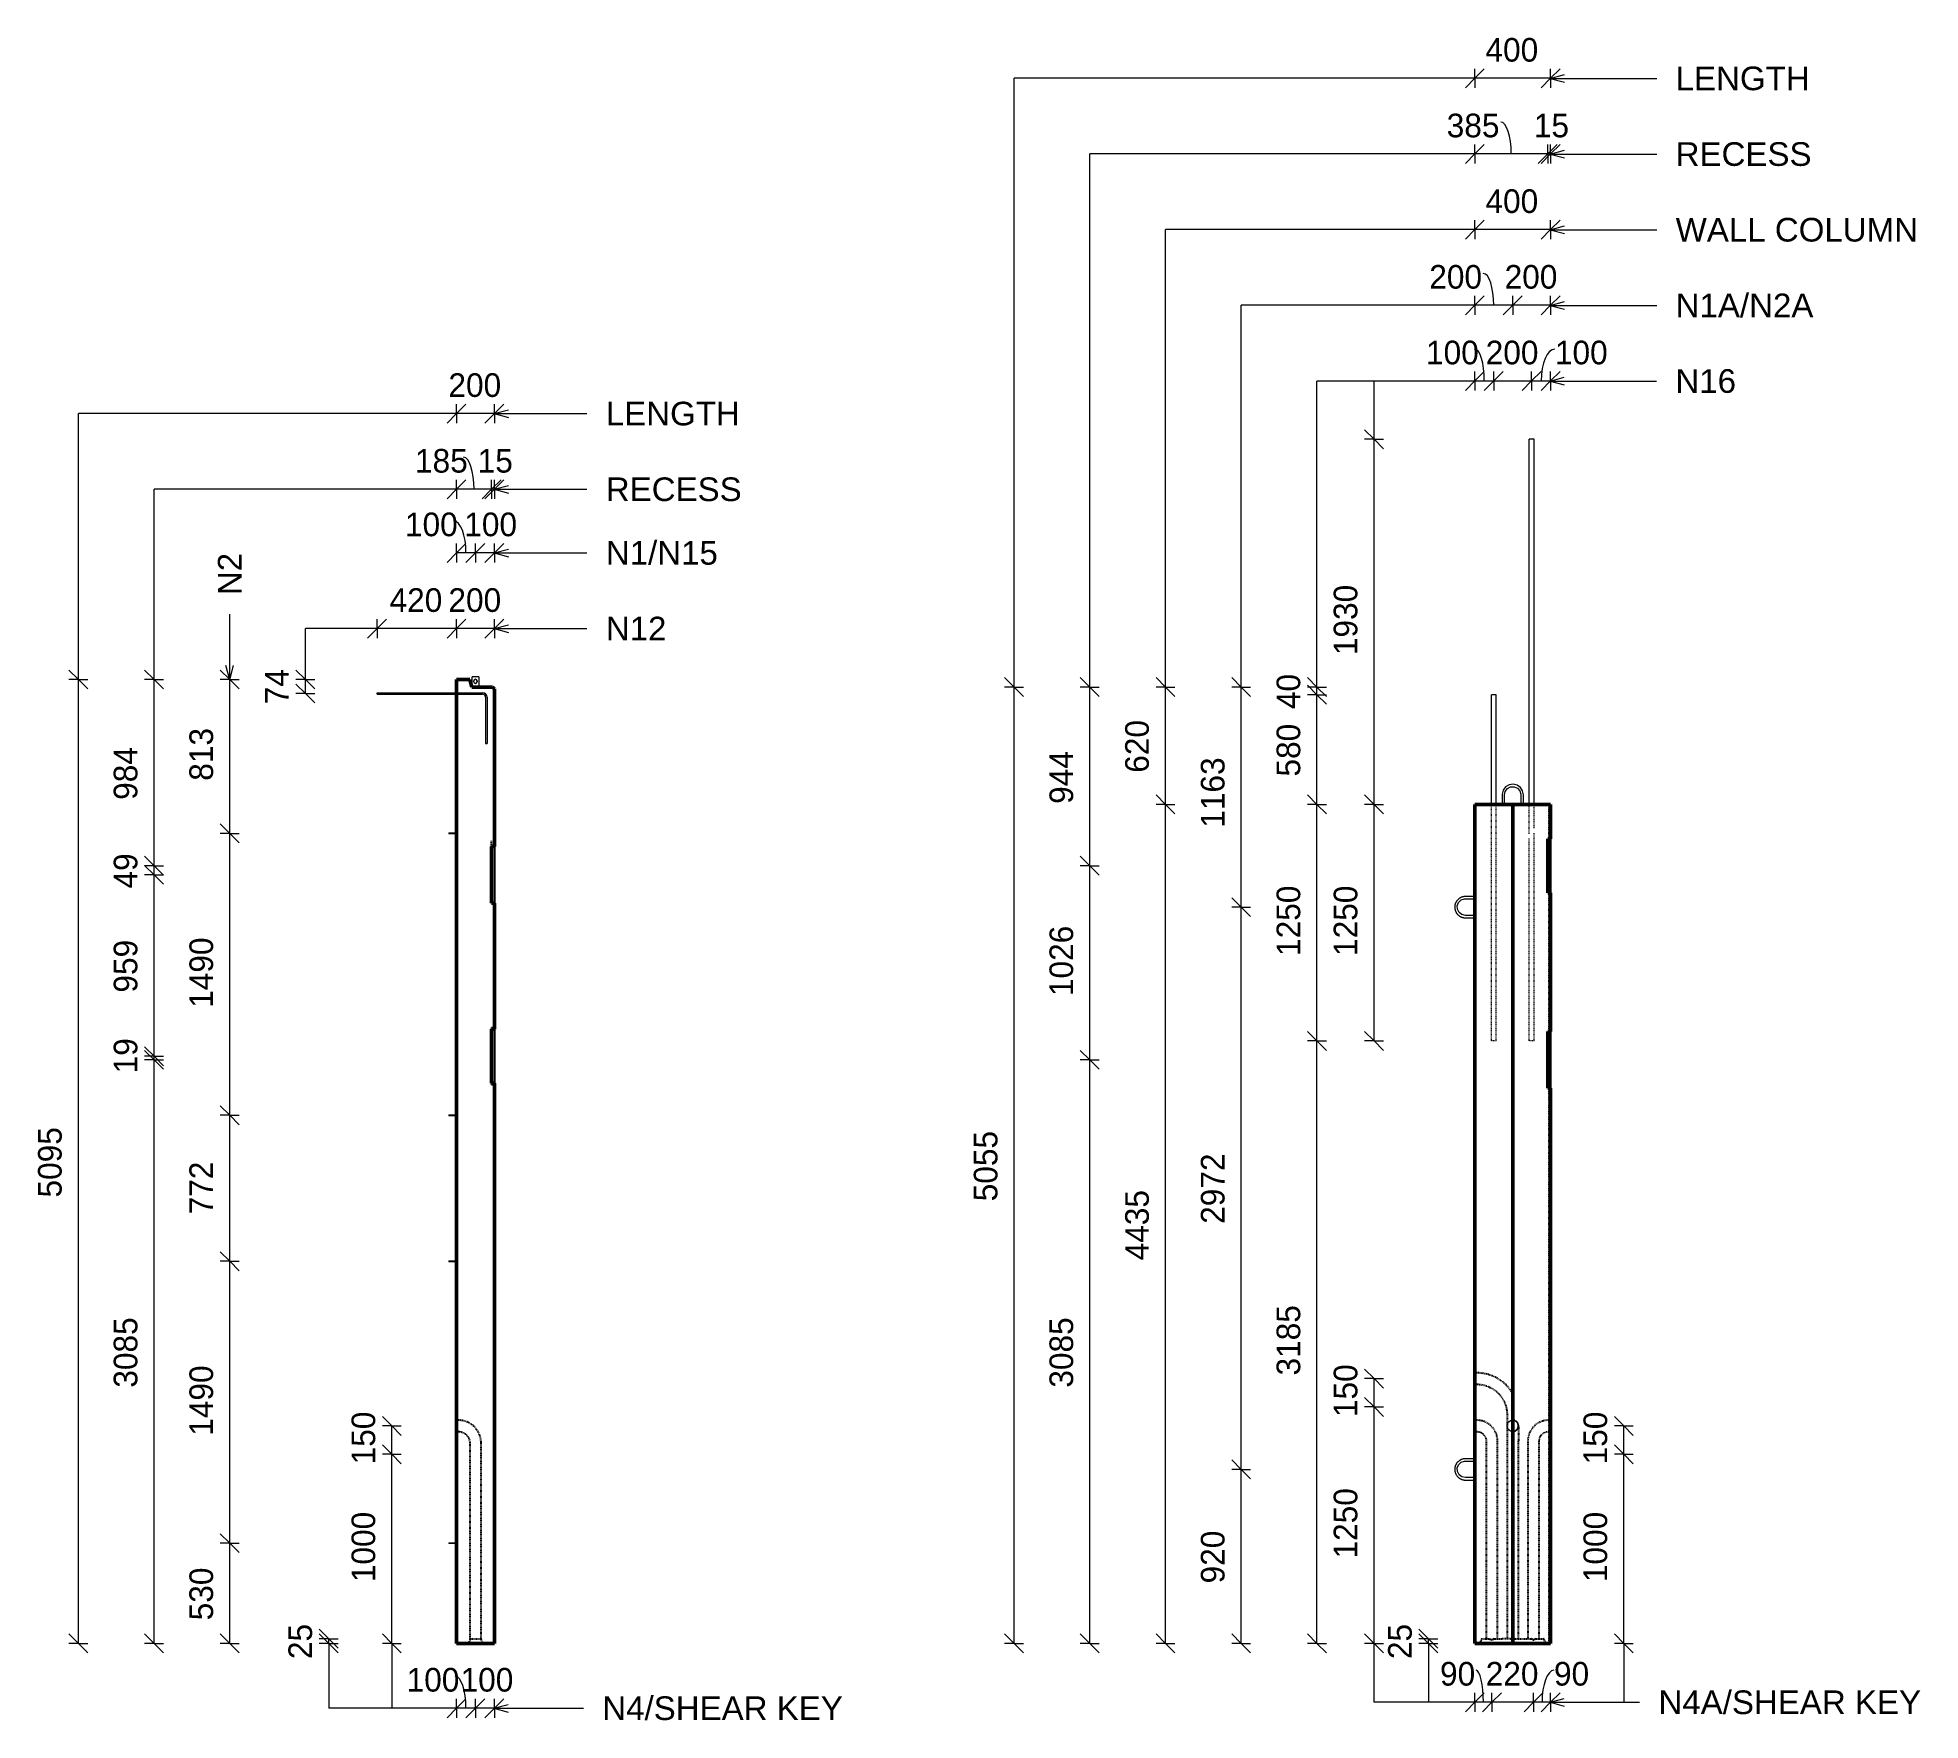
# Model space of a CAD drawing. Header units: millimetres. Extents: x 18051 to 27999, y -1802 to 7093.
import ezdxf

# ---------------------------------------------------------------- set-up
doc = ezdxf.new("R2010")
doc.units = ezdxf.units.MM
doc.linetypes.add('Dash', pattern=[6.36, 3.18, -3.18])
for name, color, linetype, lineweight in [('A-ANNO-DIMS', 211, 'Continuous', 9), ('A-ANNO-DIMS-50', 211, 'Continuous', 9), ('A-DETL-MBND', 5, 'Continuous', 18), ('A-GENM', 13, 'Continuous', 18), ('A-WALL', 113, 'Continuous', 25), ('A-WALL-HDLN', 110, 'Dash', 25), ('G-ANNO-TEXT', 231, 'Continuous', 9), ('S-RBAR', 171, 'Continuous', 18)]:
    doc.layers.add(name, color=color, linetype=linetype, lineweight=lineweight)
doc.styles.add('Arial', font='arial.ttf', dxfattribs={"height": 125})
doc.styles.add('Nirmala UI Semilight', font='NirmalaS.ttf', dxfattribs={"height": 125})
doc.dimstyles.new('Arrow_Filled_-_2_5_NI_UI', dxfattribs={"dimscale": 304.8, "dimtxt": 130.920493, "dimasz": 0.328084, "dimexe": 0.164042, "dimexo": 0.0625, "dimgap": 0.164042, "dimtad": 1, "dimdec": 4, "dimzin": 0, "dimdsep": 46, "dimtxsty": 'Nirmala UI Semilight', "dimblk1": 'OBLIQUE', "dimblk2": 'OBLIQUE', "dimsah": 1, "dimcen": 0.09, "dimazin": 0, "dimtfac": 1, "dimtdec": 4, "dimtix": 1, "dimtmove": 0, "dimatfit": 3, "dimfxl": 0.164042, "dimfxlon": 1, "dimtvp": 1, "dimtolj": 1, "dimtzin": 0, "dimarcsym": 2})
doc.dimstyles.new('Arrow_Filled_-_2_5_NI_UI_1', dxfattribs={"dimscale": 304.8, "dimtxt": 130.920493, "dimasz": 0.328084, "dimexe": 0.164042, "dimexo": 0.0625, "dimgap": 0.164042, "dimtad": 1, "dimdec": 4, "dimzin": 0, "dimdsep": 46, "dimtxsty": 'Nirmala UI Semilight', "dimblk1": 'OBLIQUE', "dimblk2": 'OBLIQUE', "dimsah": 1, "dimcen": 0.09, "dimazin": 0, "dimtfac": 1, "dimtdec": 4, "dimtix": 1, "dimtmove": 2, "dimatfit": 3, "dimfxl": 0.164042, "dimfxlon": 1, "dimtvp": 1, "dimtolj": 1, "dimtzin": 0, "dimarcsym": 2})
doc.dimstyles.new('Arrow_Filled_-_2_5_NI_UI_2', dxfattribs={"dimscale": 304.8, "dimtxt": 130.920493, "dimasz": 0.328084, "dimexe": 0.164042, "dimexo": 0.0625, "dimgap": 0.164042, "dimtad": 1, "dimdec": 4, "dimzin": 0, "dimdsep": 46, "dimtxsty": 'Nirmala UI Semilight', "dimblk1": 'OBLIQUE', "dimblk2": 'OBLIQUE', "dimsah": 1, "dimcen": 0.09, "dimazin": 0, "dimtfac": 1, "dimtdec": 4, "dimtix": 1, "dimtmove": 1, "dimatfit": 3, "dimfxl": 0.164042, "dimfxlon": 1, "dimtvp": 1, "dimtolj": 1, "dimtzin": 0, "dimarcsym": 2})

msp = doc.modelspace()

# ---------------------------------------------------------------- texts
at = {"layer": 'G-ANNO-TEXT', "color": 7, "char_height": 125, "attachment_point": 1, "style": 'Arial'}
for s, insert, width, rotation in [('LENGTH', (26706.25335, 6940.11321), 857.805625, 359.999698981), ('RECESS', (26706.24915, 6540.11321), 865.8225, 359.999698981), ('WALL COLUMN', (26706.24495, 6140.11321), 1551.2653125, 359.999698981), ('N1A/N2A', (26706.24705, 5740.11321), 877.8478125, 359.999698981), ('N16', (26705.01231, 5340.40831), 384.81, 359.999698981), ('LENGTH', (21053.31279, 5168.30078), 857.805625, 359.999698981), ('RECESS', (21053.30859, 4768.30078), 865.8225, 359.999698981), ('N1/N15', (21053.30649, 4432.05078), 713.501875, 359.999698981), ('N2', (19003.67963, 4146.24135), 268.5653125, 90), ('N12', (21053.30439, 4032.05078), 384.81, 359.999698981), ('N4/SHEAR KEY', (21034.7258, -1674.81465), 1535.2315625, 359.999698981), ('N4A/SHEAR KEY', (26615.37288, -1643.43369), 1675.526875, 359.999698981)]:
    msp.add_mtext(s, dxfattribs=dict(at, insert=insert, width=width, rotation=rotation))

# ---------------------------------------------------------------- blocks, each defined once
blk = doc.blocks.new('RR spread anchor face based - RR-SA-3_0-200-1726827-Elevation Right1')
at = {"layer": 'A-GENM'}
for p, q in [((20347.1, 3715), (20344.6, 3710)), ((20344.6, 3710), (20344.6, 3660.7)), ((20382.1, 3715), (20347.1, 3715)), ((20355.6, 3688.7), (20355.6, 3692.7)), ((20373.6, 3692.7), (20373.6, 3688.7)), ((20384.6, 3710), (20382.1, 3715)), ((20384.6, 3660), (20384.6, 3710))]:
    blk.add_line(p, q, dxfattribs=at)
for centre, start, end in [((20364.6, 3692.7), 0, 180), ((20364.6, 3688.7), 180, 0)]:
    blk.add_arc(centre, 9, start, end, dxfattribs=at)
blk = doc.blocks.new('RR spread anchor face based - RR-SA-0_7-110-1726815-Elevation Right1')
at = {"layer": 'A-GENM'}
for p, q in [((20223.1, 2889.5), (20228.1, 2889.5)), ((20223.1, 2889.5), (20223.1, 2884.5)), ((20228.1, 2889.5), (20264.6, 2889.5)), ((20228.1, 2889.5), (20228.1, 2884.5)), ((20228.1, 2884.5), (20223.1, 2884.5)), ((20264.6, 2884.5), (20228.1, 2884.5))]:
    blk.add_line(p, q, dxfattribs=at)
blk = doc.blocks.new('RR spread anchor face based - RR-SA-0_7-110-2888042-Elevation Right1')
at = {"layer": 'A-GENM'}
for p, q in [((20223.1, -862.5), (20228.1, -862.5)), ((20223.1, -862.5), (20223.1, -867.5)), ((20228.1, -867.5), (20223.1, -867.5)), ((20228.1, -862.5), (20264.6, -862.5)), ((20228.1, -862.5), (20228.1, -867.5)), ((20264.6, -867.5), (20228.1, -867.5))]:
    blk.add_line(p, q, dxfattribs=at)
blk = doc.blocks.new('12_7Ø_ Lifting Insert_COLUMN - 12_9Ø Lifting insert-1653057-Elevation Right2')
at = {"layer": 'A-GENM'}
for p, q in [((20064.6, 2553.3), (20014.6, 2553.3)), ((20014.6, 2540.6), (20064.6, 2540.6)), ((20064.6, 2453.3), (20014.6, 2453.3)), ((20014.6, 2440.6), (20064.6, 2440.6))]:
    blk.add_line(p, q, dxfattribs=at)
at = {"layer": 'A-GENM', "flags": 128}
for points in [[(20014.6, 2553.3), (20012.3, 2553.3), (20010.1, 2553.2), (20007.8, 2552.9), (20005.6, 2552.6), (20003.4, 2552.2), (20001.2, 2551.7), (19999, 2551.2), (19996.8, 2550.5), (19994.7, 2549.7), (19992.6, 2548.9), (19990.6, 2548), (19988.5, 2547), (19986.6, 2545.9), (19984.6, 2544.7), (19982.8, 2543.5), (19980.9, 2542.2), (19979.1, 2540.8), (19977.4, 2539.4), (19975.7, 2537.8), (19974.1, 2536.3), (19972.6, 2534.6), (19971.1, 2532.9), (19969.7, 2531.1), (19968.4, 2529.3), (19967.2, 2527.4), (19966, 2525.5), (19964.9, 2523.6), (19963.8, 2521.6), (19962.9, 2519.5), (19962, 2517.4), (19961.3, 2515.3), (19960.6, 2513.2), (19960, 2511), (19959.5, 2508.8), (19959, 2506.6), (19958.7, 2504.3), (19958.5, 2502.1), (19958.3, 2499.9), (19958.2, 2497.6), (19958.2, 2495.4), (19958.4, 2493.1), (19958.6, 2490.9), (19958.8, 2488.6), (19959.2, 2486.4), (19959.7, 2484.2), (19960.2, 2482), (19960.9, 2479.9), (19961.6, 2477.7), (19962.4, 2475.6), (19963.3, 2473.6), (19964.3, 2471.5), (19965.4, 2469.5), (19966.5, 2467.6), (19967.7, 2465.7), (19969, 2463.8), (19970.4, 2462), (19971.8, 2460.3), (19973.3, 2458.6), (19974.9, 2457), (19976.5, 2455.4), (19978.2, 2454), (19979.9, 2452.5), (19981.8, 2451.2), (19983.6, 2449.9), (19985.5, 2448.7), (19987.5, 2447.6), (19989.5, 2446.5), (19991.5, 2445.6), (19993.6, 2444.7), (19995.7, 2443.9), (19997.8, 2443.2), (20000, 2442.6), (20002.2, 2442), (20004.4, 2441.6), (20006.6, 2441.2), (20008.9, 2440.9), (20011.1, 2440.8), (20013.4, 2440.7), (20014.6, 2440.6)], [(20014.6, 2453.3), (19996.2, 2457.4), (19981.2, 2468.9), (19972.4, 2485.6), (19971.5, 2504.4), (19978.7, 2521.8), (19992.5, 2534.7), (20010.4, 2540.5), (20014.6, 2540.6)]]:
    blk.add_lwpolyline(points, dxfattribs=at)
blk = doc.blocks.new('12_7Ø_ Lifting Insert_COLUMN - 12_9Ø Lifting insert-V1-Elevation Right2')
at = {"layer": 'A-GENM'}
for p, q in [((20208.2, 3090), (20208.2, 3040)), ((20220.9, 3040), (20220.9, 3090)), ((20308.2, 3090), (20308.2, 3040)), ((20320.9, 3040), (20320.9, 3090))]:
    blk.add_line(p, q, dxfattribs=at)
at = {"layer": 'A-GENM', "flags": 128}
for points in [[(20320.9, 3090), (20316.8, 3111.1), (20305.2, 3129.1), (20287.6, 3141.4), (20266.8, 3146.3), (20245.6, 3143), (20227.1, 3132.1), (20214.1, 3115), (20208.4, 3094.4), (20208.2, 3090)], [(20220.9, 3090), (20225, 3108.4), (20236.4, 3123.4), (20253.1, 3132.1), (20272, 3133), (20289.4, 3125.9), (20302.2, 3112.1), (20308, 3094.2), (20308.2, 3090)]]:
    blk.add_lwpolyline(points, dxfattribs=at)
blk = doc.blocks.new('DIMBLOCK1-Elevation Right1')
at = {"layer": 'A-ANNO-DIMS-50'}
for p, q in [((20264.6, 3969.4), (20314.6, 4019.4)), ((20264.6, 3969.4), (20264.6, 4019.4)), ((20464.6, 3969.4), (20514.6, 4019.4)), ((20464.6, 3969.4), (20464.6, 4019.4)), ((20264.6, 3969.4), (20214.6, 3919.4)), ((20464.6, 3969.4), (20264.6, 3969.4)), ((20264.6, 3969.4), (20264.6, 3919.4)), ((20464.6, 3969.4), (20414.6, 3919.4)), ((20464.6, 3969.4), (20464.6, 3919.4))]:
    blk.add_line(p, q, dxfattribs=at)
at = {"layer": 'A-ANNO-DIMS-50', "color": 0, "insert": (20221.7, 4182.5), "char_height": 125, "width": 342.774, "attachment_point": 1, "line_spacing_factor": 1.142579, "style": 'Nirmala UI Semilight'}
blk.add_mtext('200', dxfattribs=at)
blk = doc.blocks.new('_Oblique')
at = {"color": 0, "linetype": 'ByBlock', "lineweight": -2}
blk.add_line((-0.5, -0.5), (0.5, 0.5), dxfattribs=at)
blk = doc.blocks.new('DIMBLOCK2-Elevation Right1')
at = {"layer": 'A-ANNO-DIMS-50'}
for p, q in [((19844.6, 3969.4), (19894.6, 4019.4)), ((19844.6, 3969.4), (19844.6, 4019.4)), ((20264.6, 3969.4), (20314.6, 4019.4)), ((20264.6, 3969.4), (20264.6, 4019.4)), ((19844.6, 3969.4), (19794.6, 3919.4)), ((20264.6, 3969.4), (19844.6, 3969.4)), ((19844.6, 3969.4), (19844.6, 3919.4)), ((20264.6, 3969.4), (20214.6, 3919.4)), ((20264.6, 3969.4), (20264.6, 3919.4))]:
    blk.add_line(p, q, dxfattribs=at)
at = {"layer": 'A-ANNO-DIMS-50', "color": 0, "insert": (19910.6, 4182.5), "char_height": 125, "width": 345.63, "attachment_point": 1, "line_spacing_factor": 1.142579, "style": 'Nirmala UI Semilight'}
blk.add_mtext('420', dxfattribs=at)
blk = doc.blocks.new('DIMBLOCK3-Elevation Right1')
at = {"layer": 'A-ANNO-DIMS-50'}
for p, q in [((20364.6, 4369.4), (20414.6, 4419.4)), ((20364.6, 4369.4), (20364.6, 4419.4)), ((20464.6, 4369.4), (20514.6, 4419.4)), ((20464.6, 4369.4), (20464.6, 4419.4)), ((20364.6, 4369.4), (20314.6, 4319.4)), ((20464.6, 4369.4), (20364.6, 4369.4)), ((20364.6, 4369.4), (20364.6, 4319.4)), ((20464.6, 4369.4), (20414.6, 4319.4)), ((20464.6, 4369.4), (20464.6, 4319.4))]:
    blk.add_line(p, q, dxfattribs=at)
at = {"layer": 'A-ANNO-DIMS-50', "color": 0, "insert": (20305.5, 4582.5), "char_height": 125, "width": 308.496, "attachment_point": 1, "line_spacing_factor": 1.142579, "style": 'Nirmala UI Semilight'}
blk.add_mtext('100', dxfattribs=at)
blk = doc.blocks.new('DIMBLOCK4-Elevation Right1')
at = {"layer": 'A-ANNO-DIMS-50'}
for p, q in [((20264.6, 4369.4), (20314.6, 4419.4)), ((20264.6, 4369.4), (20264.6, 4419.4)), ((20364.6, 4369.4), (20414.6, 4419.4)), ((20364.6, 4369.4), (20364.6, 4419.4)), ((20264.6, 4369.4), (20214.6, 4319.4)), ((20364.6, 4369.4), (20264.6, 4369.4)), ((20264.6, 4369.4), (20264.6, 4319.4)), ((20364.6, 4369.4), (20314.6, 4319.4)), ((20364.6, 4369.4), (20364.6, 4319.4))]:
    blk.add_line(p, q, dxfattribs=at)
blk.add_ellipse((20249.2, 4369.4), major_axis=(0, 169), ratio=0.386726, start_param=4.712389, end_param=6.283185, dxfattribs=at)
at = {"layer": 'A-ANNO-DIMS-50', "color": 0, "insert": (19992.1, 4582.5), "char_height": 125, "width": 308.496, "attachment_point": 1, "line_spacing_factor": 1.142579, "style": 'Nirmala UI Semilight'}
blk.add_mtext('100', dxfattribs=at)
blk = doc.blocks.new('DIMBLOCK5-Elevation Right1')
at = {"layer": 'A-ANNO-DIMS-50'}
for p, q in [((20449.6, 4705.7), (20399.6, 4655.7)), ((20464.6, 4705.7), (20414.6, 4655.7)), ((20449.6, 4705.7), (20499.6, 4755.7)), ((20449.6, 4705.7), (20449.6, 4755.7)), ((20464.6, 4705.7), (20449.6, 4705.7)), ((20449.6, 4705.7), (20449.6, 4655.7)), ((20464.6, 4705.7), (20514.6, 4755.7)), ((20464.6, 4705.7), (20464.6, 4755.7)), ((20464.6, 4705.7), (20464.6, 4655.7))]:
    blk.add_line(p, q, dxfattribs=at)
at = {"layer": 'A-ANNO-DIMS-50', "color": 0, "insert": (20376.2, 4918.8), "char_height": 125, "width": 194.238, "attachment_point": 1, "line_spacing_factor": 1.142579, "style": 'Nirmala UI Semilight'}
blk.add_mtext('15', dxfattribs=at)
blk = doc.blocks.new('DIMBLOCK6-Elevation Right1')
at = {"layer": 'A-ANNO-DIMS-50'}
for p, q in [((20264.6, 4705.7), (20214.6, 4655.7)), ((20264.6, 4705.7), (20314.6, 4755.7)), ((20264.6, 4705.7), (20264.6, 4755.7)), ((20449.6, 4705.7), (20264.6, 4705.7)), ((20264.6, 4705.7), (20264.6, 4655.7)), ((20449.6, 4705.7), (20399.6, 4655.7)), ((20449.6, 4705.7), (20499.6, 4755.7)), ((20449.6, 4705.7), (20449.6, 4755.7)), ((20449.6, 4705.7), (20449.6, 4655.7))]:
    blk.add_line(p, q, dxfattribs=at)
blk.add_ellipse((20302.2, 4705.7), major_axis=(0, 169), ratio=0.324661, start_param=4.712389, end_param=6.283185, dxfattribs=at)
at = {"layer": 'A-ANNO-DIMS-50', "color": 0, "insert": (20045.1, 4918.8), "char_height": 125, "width": 308.496, "attachment_point": 1, "line_spacing_factor": 1.142579, "style": 'Nirmala UI Semilight'}
blk.add_mtext('185', dxfattribs=at)
blk = doc.blocks.new('DIMBLOCK7-Elevation Right1')
at = {"layer": 'A-ANNO-DIMS-50'}
for p, q in [((20264.6, 5105.7), (20214.6, 5055.7)), ((20264.6, 5105.7), (20314.6, 5155.7)), ((20264.6, 5105.7), (20264.6, 5155.7)), ((20464.6, 5105.7), (20264.6, 5105.7)), ((20264.6, 5105.7), (20264.6, 5055.7)), ((20464.6, 5105.7), (20414.6, 5055.7)), ((20464.6, 5105.7), (20514.6, 5155.7)), ((20464.6, 5105.7), (20464.6, 5155.7)), ((20464.6, 5105.7), (20464.6, 5055.7))]:
    blk.add_line(p, q, dxfattribs=at)
at = {"layer": 'A-ANNO-DIMS-50', "color": 0, "insert": (20221.7, 5318.8), "char_height": 125, "width": 342.774, "attachment_point": 1, "line_spacing_factor": 1.142579, "style": 'Nirmala UI Semilight'}
blk.add_mtext('200', dxfattribs=at)
blk = doc.blocks.new('DIMBLOCK8-Elevation Right1')
at = {"layer": 'A-ANNO-DIMS-50'}
for p, q in [((19466.3, 3700), (19416.3, 3750)), ((19466.3, 3700), (19416.3, 3700)), ((19466.3, 3626), (19466.3, 3700)), ((19466.3, 3700), (19516.3, 3650)), ((19466.3, 3700), (19516.3, 3700)), ((19466.3, 3626), (19416.3, 3676)), ((19466.3, 3626), (19416.3, 3626)), ((19466.3, 3626), (19516.3, 3576)), ((19466.3, 3626), (19516.3, 3626))]:
    blk.add_line(p, q, dxfattribs=at)
at = {"layer": 'A-ANNO-DIMS-50', "color": 0, "insert": (19253.2, 3569), "char_height": 125, "width": 225.659, "attachment_point": 1, "rotation": 90, "line_spacing_factor": 1.142579, "style": 'Nirmala UI Semilight'}
blk.add_mtext('74', dxfattribs=at)
blk = doc.blocks.new('DIMBLOCK9-Elevation Right1')
at = {"layer": 'A-ANNO-DIMS-50'}
for p, q in [((19066.3, -865), (19016.3, -815)), ((19066.3, -865), (19016.3, -865)), ((19066.3, -1395), (19066.3, -865)), ((19066.3, -865), (19116.3, -915)), ((19066.3, -865), (19116.3, -865)), ((19066.3, -1395), (19016.3, -1345)), ((19066.3, -1395), (19016.3, -1395)), ((19066.3, -1395), (19116.3, -1445)), ((19066.3, -1395), (19116.3, -1395))]:
    blk.add_line(p, q, dxfattribs=at)
at = {"layer": 'A-ANNO-DIMS-50', "color": 0, "insert": (18853.2, -1272.8), "char_height": 125, "width": 342.774, "attachment_point": 1, "rotation": 90, "line_spacing_factor": 1.142579, "style": 'Nirmala UI Semilight'}
blk.add_mtext('530', dxfattribs=at)
blk = doc.blocks.new('DIMBLOCK10-Elevation Right1')
at = {"layer": 'A-ANNO-DIMS-50'}
for p, q in [((19066.3, 625), (19016.3, 675)), ((19066.3, 625), (19016.3, 625)), ((19066.3, -865), (19066.3, 625)), ((19066.3, 625), (19116.3, 575)), ((19066.3, 625), (19116.3, 625)), ((19066.3, -865), (19016.3, -815)), ((19066.3, -865), (19016.3, -865)), ((19066.3, -865), (19116.3, -915)), ((19066.3, -865), (19116.3, -865))]:
    blk.add_line(p, q, dxfattribs=at)
at = {"layer": 'A-ANNO-DIMS-50', "color": 0, "insert": (18853.2, -297.3), "char_height": 125, "width": 425.611, "attachment_point": 1, "rotation": 90, "line_spacing_factor": 1.142579, "style": 'Nirmala UI Semilight'}
blk.add_mtext('1490', dxfattribs=at)
blk = doc.blocks.new('DIMBLOCK11-Elevation Right1')
at = {"layer": 'A-ANNO-DIMS-50'}
for p, q in [((19066.3, 1397), (19016.3, 1447)), ((19066.3, 1397), (19016.3, 1397)), ((19066.3, 625), (19066.3, 1397)), ((19066.3, 1397), (19116.3, 1347)), ((19066.3, 1397), (19116.3, 1397)), ((19066.3, 625), (19016.3, 675)), ((19066.3, 625), (19016.3, 625)), ((19066.3, 625), (19116.3, 575)), ((19066.3, 625), (19116.3, 625))]:
    blk.add_line(p, q, dxfattribs=at)
at = {"layer": 'A-ANNO-DIMS-50', "color": 0, "insert": (18853.2, 872.9), "char_height": 125, "width": 331.348, "attachment_point": 1, "rotation": 90, "line_spacing_factor": 1.142579, "style": 'Nirmala UI Semilight'}
blk.add_mtext('772', dxfattribs=at)
blk = doc.blocks.new('DIMBLOCK12-Elevation Right1')
at = {"layer": 'A-ANNO-DIMS-50'}
for p, q in [((19066.3, 2887), (19016.3, 2937)), ((19066.3, 2887), (19016.3, 2887)), ((19066.3, 1397), (19066.3, 2887)), ((19066.3, 2887), (19116.3, 2837)), ((19066.3, 2887), (19116.3, 2887)), ((19066.3, 1397), (19016.3, 1447)), ((19066.3, 1397), (19016.3, 1397)), ((19066.3, 1397), (19116.3, 1347)), ((19066.3, 1397), (19116.3, 1397))]:
    blk.add_line(p, q, dxfattribs=at)
at = {"layer": 'A-ANNO-DIMS-50', "color": 0, "insert": (18853.2, 1964.7), "char_height": 125, "width": 425.611, "attachment_point": 1, "rotation": 90, "line_spacing_factor": 1.142579, "style": 'Nirmala UI Semilight'}
blk.add_mtext('1490', dxfattribs=at)
blk = doc.blocks.new('DIMBLOCK13-Elevation Right1')
at = {"layer": 'A-ANNO-DIMS-50'}
for p, q in [((19066.3, 3700), (19016.3, 3750)), ((19066.3, 3700), (19016.3, 3700)), ((19066.3, 2887), (19066.3, 3700)), ((19066.3, 3700), (19116.3, 3650)), ((19066.3, 3700), (19116.3, 3700)), ((19066.3, 2887), (19016.3, 2937)), ((19066.3, 2887), (19016.3, 2887)), ((19066.3, 2887), (19116.3, 2837)), ((19066.3, 2887), (19116.3, 2887))]:
    blk.add_line(p, q, dxfattribs=at)
at = {"layer": 'A-ANNO-DIMS-50', "color": 0, "insert": (18853.2, 3165), "char_height": 125, "width": 308.496, "attachment_point": 1, "rotation": 90, "line_spacing_factor": 1.142579, "style": 'Nirmala UI Semilight'}
blk.add_mtext('813', dxfattribs=at)
blk = doc.blocks.new('DIMBLOCK14-Elevation Right1')
at = {"layer": 'A-ANNO-DIMS-50'}
for p, q in [((18666.3, 1689.7), (18616.3, 1739.7)), ((18666.3, 1689.7), (18616.3, 1689.7)), ((18666.3, -1395), (18666.3, 1689.7)), ((18666.3, 1689.7), (18716.3, 1639.7)), ((18666.3, 1689.7), (18716.3, 1689.7)), ((18666.3, -1395), (18616.3, -1345)), ((18666.3, -1395), (18616.3, -1395)), ((18666.3, -1395), (18716.3, -1445)), ((18666.3, -1395), (18716.3, -1395))]:
    blk.add_line(p, q, dxfattribs=at)
at = {"layer": 'A-ANNO-DIMS-50', "color": 0, "insert": (18453.2, -43.1), "char_height": 125, "width": 457.032, "attachment_point": 1, "rotation": 90, "line_spacing_factor": 1.142579, "style": 'Nirmala UI Semilight'}
blk.add_mtext('3085', dxfattribs=at)
blk = doc.blocks.new('DIMBLOCK15-Elevation Right1')
at = {"layer": 'A-ANNO-DIMS-50'}
for p, q in [((18666.3, 1708.6), (18616.3, 1758.6)), ((18666.3, 1689.7), (18616.3, 1739.7)), ((18666.3, 1708.6), (18616.3, 1708.6)), ((18666.3, 1689.7), (18666.3, 1708.6)), ((18666.3, 1708.6), (18716.3, 1658.6)), ((18666.3, 1708.6), (18716.3, 1708.6)), ((18666.3, 1689.7), (18616.3, 1689.7)), ((18666.3, 1689.7), (18716.3, 1639.7)), ((18666.3, 1689.7), (18716.3, 1689.7))]:
    blk.add_line(p, q, dxfattribs=at)
at = {"layer": 'A-ANNO-DIMS-50', "color": 0, "insert": (18453.2, 1618.2), "char_height": 125, "width": 194.238, "attachment_point": 1, "rotation": 90, "line_spacing_factor": 1.142579, "style": 'Nirmala UI Semilight'}
blk.add_mtext('19', dxfattribs=at)
blk = doc.blocks.new('DIMBLOCK16-Elevation Right1')
at = {"layer": 'A-ANNO-DIMS-50'}
for p, q in [((18666.3, 2667.5), (18616.3, 2717.5)), ((18666.3, 2667.5), (18616.3, 2667.5)), ((18666.3, 1708.6), (18666.3, 2667.5)), ((18666.3, 2667.5), (18716.3, 2617.5)), ((18666.3, 2667.5), (18716.3, 2667.5)), ((18666.3, 1708.6), (18616.3, 1758.6)), ((18666.3, 1708.6), (18616.3, 1708.6)), ((18666.3, 1708.6), (18716.3, 1658.6)), ((18666.3, 1708.6), (18716.3, 1708.6))]:
    blk.add_line(p, q, dxfattribs=at)
at = {"layer": 'A-ANNO-DIMS-50', "color": 0, "insert": (18453.2, 2045.2), "char_height": 125, "width": 342.774, "attachment_point": 1, "rotation": 90, "line_spacing_factor": 1.142579, "style": 'Nirmala UI Semilight'}
blk.add_mtext('959', dxfattribs=at)
blk = doc.blocks.new('DIMBLOCK17-Elevation Right1')
at = {"layer": 'A-ANNO-DIMS-50'}
for p, q in [((18666.3, 2716), (18616.3, 2766)), ((18666.3, 2667.5), (18616.3, 2717.5)), ((18666.3, 2716), (18616.3, 2716)), ((18666.3, 2667.5), (18666.3, 2716)), ((18666.3, 2716), (18716.3, 2666)), ((18666.3, 2716), (18716.3, 2716)), ((18666.3, 2667.5), (18616.3, 2667.5)), ((18666.3, 2667.5), (18716.3, 2617.5)), ((18666.3, 2667.5), (18716.3, 2667.5))]:
    blk.add_line(p, q, dxfattribs=at)
at = {"layer": 'A-ANNO-DIMS-50', "color": 0, "insert": (18453.2, 2595.4), "char_height": 125, "width": 231.372, "attachment_point": 1, "rotation": 90, "line_spacing_factor": 1.142579, "style": 'Nirmala UI Semilight'}
blk.add_mtext('49', dxfattribs=at)
blk = doc.blocks.new('DIMBLOCK18-Elevation Right1')
at = {"layer": 'A-ANNO-DIMS-50'}
for p, q in [((18666.3, 3700), (18616.3, 3750)), ((18666.3, 3700), (18616.3, 3700)), ((18666.3, 2716), (18666.3, 3700)), ((18666.3, 3700), (18716.3, 3650)), ((18666.3, 3700), (18716.3, 3700)), ((18666.3, 2716), (18616.3, 2766)), ((18666.3, 2716), (18616.3, 2716)), ((18666.3, 2716), (18716.3, 2666)), ((18666.3, 2716), (18716.3, 2716))]:
    blk.add_line(p, q, dxfattribs=at)
at = {"layer": 'A-ANNO-DIMS-50', "color": 0, "insert": (18453.2, 3064), "char_height": 125, "width": 345.63, "attachment_point": 1, "rotation": 90, "line_spacing_factor": 1.142579, "style": 'Nirmala UI Semilight'}
blk.add_mtext('984', dxfattribs=at)
blk = doc.blocks.new('DIMBLOCK19-Elevation Right1')
at = {"layer": 'A-ANNO-DIMS-50'}
for p, q in [((18266.3, 3700), (18216.3, 3750)), ((18266.3, 3700), (18216.3, 3700)), ((18266.3, -1395), (18266.3, 3700)), ((18266.3, 3700), (18316.3, 3650)), ((18266.3, 3700), (18316.3, 3700)), ((18266.3, -1395), (18216.3, -1345)), ((18266.3, -1395), (18216.3, -1395)), ((18266.3, -1395), (18316.3, -1445)), ((18266.3, -1395), (18316.3, -1395))]:
    blk.add_line(p, q, dxfattribs=at)
at = {"layer": 'A-ANNO-DIMS-50', "color": 0, "insert": (18053.2, 962.1), "char_height": 125, "width": 457.032, "attachment_point": 1, "rotation": 90, "line_spacing_factor": 1.142579, "style": 'Nirmala UI Semilight'}
blk.add_mtext('5095', dxfattribs=at)
blk = doc.blocks.new('DIMBLOCK20-Elevation Right1')
at = {"layer": 'A-ANNO-DIMS-50'}
for p, q in [((20364.6, -1737.7), (20414.6, -1687.7)), ((20364.6, -1737.7), (20364.6, -1687.7)), ((20464.6, -1737.7), (20514.6, -1687.7)), ((20464.6, -1737.7), (20464.6, -1687.7)), ((20364.6, -1737.7), (20314.6, -1787.7)), ((20464.6, -1737.7), (20364.6, -1737.7)), ((20364.6, -1737.7), (20364.6, -1787.7)), ((20464.6, -1737.7), (20414.6, -1787.7)), ((20464.6, -1737.7), (20464.6, -1787.7))]:
    blk.add_line(p, q, dxfattribs=at)
at = {"layer": 'A-ANNO-DIMS-50', "color": 0, "insert": (20286, -1524.6), "char_height": 125, "width": 308.496, "attachment_point": 1, "line_spacing_factor": 1.142579, "style": 'Nirmala UI Semilight'}
blk.add_mtext('100', dxfattribs=at)
blk = doc.blocks.new('DIMBLOCK21-Elevation Right1')
at = {"layer": 'A-ANNO-DIMS-50'}
for p, q in [((20264.6, -1737.7), (20314.6, -1687.7)), ((20264.6, -1737.7), (20264.6, -1687.7)), ((20364.6, -1737.7), (20414.6, -1687.7)), ((20364.6, -1737.7), (20364.6, -1687.7)), ((20264.6, -1737.7), (20214.6, -1787.7)), ((20364.6, -1737.7), (20264.6, -1737.7)), ((20264.6, -1737.7), (20264.6, -1787.7)), ((20364.6, -1737.7), (20314.6, -1787.7)), ((20364.6, -1737.7), (20364.6, -1787.7))]:
    blk.add_line(p, q, dxfattribs=at)
blk.add_ellipse((20258, -1737.7), major_axis=(0, 169), ratio=0.334842, start_param=4.712389, end_param=6.283185, dxfattribs=at)
at = {"layer": 'A-ANNO-DIMS-50', "color": 0, "insert": (20000.9, -1524.6), "char_height": 125, "width": 308.496, "attachment_point": 1, "line_spacing_factor": 1.142579, "style": 'Nirmala UI Semilight'}
blk.add_mtext('100', dxfattribs=at)
blk = doc.blocks.new('DIMBLOCK22-Elevation Right1')
at = {"layer": 'A-ANNO-DIMS-50'}
for p, q in [((19922.9, -395), (19872.9, -345)), ((19922.9, -395), (19872.9, -395)), ((19922.9, -1395), (19922.9, -395)), ((19922.9, -395), (19972.9, -445)), ((19922.9, -395), (19972.9, -395)), ((19922.9, -1395), (19872.9, -1345)), ((19922.9, -1395), (19872.9, -1395)), ((19922.9, -1395), (19972.9, -1445)), ((19922.9, -1395), (19972.9, -1395))]:
    blk.add_line(p, q, dxfattribs=at)
at = {"layer": 'A-ANNO-DIMS-50', "color": 0, "insert": (19709.8, -1071.1), "char_height": 125, "width": 422.754, "attachment_point": 1, "rotation": 90, "line_spacing_factor": 1.142579, "style": 'Nirmala UI Semilight'}
blk.add_mtext('1000', dxfattribs=at)
blk = doc.blocks.new('DIMBLOCK23-Elevation Right1')
at = {"layer": 'A-ANNO-DIMS-50'}
for p, q in [((19922.9, -245), (19872.9, -195)), ((19922.9, -245), (19872.9, -245)), ((19922.9, -395), (19922.9, -245)), ((19922.9, -245), (19972.9, -295)), ((19922.9, -245), (19972.9, -245)), ((19922.9, -395), (19872.9, -345)), ((19922.9, -395), (19872.9, -395)), ((19922.9, -395), (19972.9, -445)), ((19922.9, -395), (19972.9, -395))]:
    blk.add_line(p, q, dxfattribs=at)
at = {"layer": 'A-ANNO-DIMS-50', "color": 0, "insert": (19709.8, -448.5), "char_height": 125, "width": 308.496, "attachment_point": 1, "rotation": 90, "line_spacing_factor": 1.142579, "style": 'Nirmala UI Semilight'}
blk.add_mtext('150', dxfattribs=at)
blk = doc.blocks.new('DIMBLOCK24-Elevation Right1')
at = {"layer": 'A-ANNO-DIMS-50'}
for p, q in [((19589.3, -1370), (19539.3, -1320)), ((19589.3, -1395), (19539.3, -1345)), ((19589.3, -1370), (19539.3, -1370)), ((19589.3, -1395), (19589.3, -1370)), ((19589.3, -1370), (19639.3, -1420)), ((19589.3, -1370), (19639.3, -1370)), ((19589.3, -1395), (19539.3, -1395)), ((19589.3, -1395), (19639.3, -1445)), ((19589.3, -1395), (19639.3, -1395))]:
    blk.add_line(p, q, dxfattribs=at)
at = {"layer": 'A-ANNO-DIMS-50', "color": 0, "insert": (19376.2, -1477.7), "char_height": 125, "width": 228.516, "attachment_point": 1, "rotation": 90, "line_spacing_factor": 1.142579, "style": 'Nirmala UI Semilight'}
blk.add_mtext('25', dxfattribs=at)
blk = doc.blocks.new('DIMBLOCK25-Elevation Right2')
at = {"layer": 'A-ANNO-DIMS-50'}
for p, q in [((25845.3, 5678), (25795.3, 5628)), ((25845.3, 5678), (25895.3, 5728)), ((25845.3, 5678), (25845.3, 5728)), ((26045.3, 5678), (25845.3, 5678)), ((25845.3, 5678), (25845.3, 5628)), ((26045.3, 5678), (25995.3, 5628)), ((26045.3, 5678), (26095.3, 5728)), ((26045.3, 5678), (26045.3, 5728)), ((26045.3, 5678), (26045.3, 5628))]:
    blk.add_line(p, q, dxfattribs=at)
at = {"layer": 'A-ANNO-DIMS-50', "color": 0, "insert": (25802.5, 5891.1), "char_height": 125, "width": 342.774, "attachment_point": 1, "line_spacing_factor": 1.142579, "style": 'Nirmala UI Semilight'}
blk.add_mtext('200', dxfattribs=at)
blk = doc.blocks.new('DIMBLOCK26-Elevation Right2')
at = {"layer": 'A-ANNO-DIMS-50'}
for p, q in [((25645.3, 5678), (25595.3, 5628)), ((25645.3, 5678), (25695.3, 5728)), ((25645.3, 5678), (25645.3, 5728)), ((25845.3, 5678), (25645.3, 5678)), ((25645.3, 5678), (25645.3, 5628)), ((25845.3, 5678), (25795.3, 5628)), ((25845.3, 5678), (25895.3, 5728)), ((25845.3, 5678), (25845.3, 5728)), ((25845.3, 5678), (25845.3, 5628))]:
    blk.add_line(p, q, dxfattribs=at)
blk.add_ellipse((25690, 5678), major_axis=(0, 169), ratio=0.327176, start_param=4.712389, end_param=6.283185, dxfattribs=at)
at = {"layer": 'A-ANNO-DIMS-50', "color": 0, "insert": (25404.4, 5891.1), "char_height": 125, "width": 342.774, "attachment_point": 1, "line_spacing_factor": 1.142579, "style": 'Nirmala UI Semilight'}
blk.add_mtext('200', dxfattribs=at)
blk = doc.blocks.new('DIMBLOCK27-Elevation Right2')
at = {"layer": 'A-ANNO-DIMS-50'}
for p, q in [((25645.3, 6078), (25595.3, 6028)), ((25645.3, 6078), (25695.3, 6128)), ((25645.3, 6078), (25645.3, 6128)), ((26045.3, 6078), (25645.3, 6078)), ((25645.3, 6078), (25645.3, 6028)), ((26045.3, 6078), (25995.3, 6028)), ((26045.3, 6078), (26095.3, 6128)), ((26045.3, 6078), (26045.3, 6128)), ((26045.3, 6078), (26045.3, 6028))]:
    blk.add_line(p, q, dxfattribs=at)
at = {"layer": 'A-ANNO-DIMS-50', "color": 0, "insert": (25701.3, 6291.1), "char_height": 125, "width": 345.63, "attachment_point": 1, "line_spacing_factor": 1.142579, "style": 'Nirmala UI Semilight'}
blk.add_mtext('400', dxfattribs=at)
blk = doc.blocks.new('DIMBLOCK28-Elevation Right2')
at = {"layer": 'A-ANNO-DIMS-50'}
for p, q in [((26030.4, 6478), (25980.4, 6428)), ((26045.3, 6478), (25995.3, 6428)), ((26030.4, 6478), (26080.4, 6528)), ((26030.4, 6478), (26030.4, 6528)), ((26045.3, 6478), (26030.4, 6478)), ((26030.4, 6478), (26030.4, 6428)), ((26045.3, 6478), (26095.3, 6528)), ((26045.3, 6478), (26045.3, 6528)), ((26045.3, 6478), (26045.3, 6428))]:
    blk.add_line(p, q, dxfattribs=at)
at = {"layer": 'A-ANNO-DIMS-50', "color": 0, "insert": (25956.9, 6691.1), "char_height": 125, "width": 194.238, "attachment_point": 1, "line_spacing_factor": 1.142579, "style": 'Nirmala UI Semilight'}
blk.add_mtext('15', dxfattribs=at)
blk = doc.blocks.new('DIMBLOCK29-Elevation Right2')
at = {"layer": 'A-ANNO-DIMS-50'}
for p, q in [((25645.3, 6478), (25595.3, 6428)), ((25645.3, 6478), (25695.3, 6528)), ((25645.3, 6478), (25645.3, 6528)), ((26030.4, 6478), (25645.3, 6478)), ((25645.3, 6478), (25645.3, 6428)), ((26030.4, 6478), (25980.4, 6428)), ((26030.4, 6478), (26080.4, 6528)), ((26030.4, 6478), (26030.4, 6528)), ((26030.4, 6478), (26030.4, 6428))]:
    blk.add_line(p, q, dxfattribs=at)
blk.add_ellipse((25782.2, 6478), major_axis=(0, 169), ratio=0.329458, start_param=4.712389, end_param=6.283185, dxfattribs=at)
at = {"layer": 'A-ANNO-DIMS-50', "color": 0, "insert": (25496.5, 6691.1), "char_height": 125, "width": 342.774, "attachment_point": 1, "line_spacing_factor": 1.142579, "style": 'Nirmala UI Semilight'}
blk.add_mtext('385', dxfattribs=at)
blk = doc.blocks.new('DIMBLOCK30-Elevation Right2')
at = {"layer": 'A-ANNO-DIMS-50'}
for p, q in [((25645.3, 6878), (25595.3, 6828)), ((25645.3, 6878), (25695.3, 6928)), ((25645.3, 6878), (25645.3, 6928)), ((26045.3, 6878), (25645.3, 6878)), ((25645.3, 6878), (25645.3, 6828)), ((26045.3, 6878), (25995.3, 6828)), ((26045.3, 6878), (26095.3, 6928)), ((26045.3, 6878), (26045.3, 6928)), ((26045.3, 6878), (26045.3, 6828))]:
    blk.add_line(p, q, dxfattribs=at)
at = {"layer": 'A-ANNO-DIMS-50', "color": 0, "insert": (25701.3, 7091.1), "char_height": 125, "width": 345.63, "attachment_point": 1, "line_spacing_factor": 1.142579, "style": 'Nirmala UI Semilight'}
blk.add_mtext('400', dxfattribs=at)
blk = doc.blocks.new('DIMBLOCK31-Elevation Right2')
at = {"layer": 'A-ANNO-DIMS-50'}
for p, q in [((24810.6, 1790), (24760.6, 1840)), ((24810.6, 1790), (24760.6, 1790)), ((24810.6, -1395), (24810.6, 1790)), ((24810.6, 1790), (24860.6, 1740)), ((24810.6, 1790), (24860.6, 1790)), ((24810.6, -1395), (24760.6, -1345)), ((24810.6, -1395), (24760.6, -1395)), ((24810.6, -1395), (24860.6, -1445)), ((24810.6, -1395), (24860.6, -1395))]:
    blk.add_line(p, q, dxfattribs=at)
at = {"layer": 'A-ANNO-DIMS-50', "color": 0, "insert": (24597.6, 21.4), "char_height": 125, "width": 422.754, "attachment_point": 1, "rotation": 90, "line_spacing_factor": 1.142579, "style": 'Nirmala UI Semilight'}
blk.add_mtext('3185', dxfattribs=at)
blk = doc.blocks.new('DIMBLOCK32-Elevation Right2')
at = {"layer": 'A-ANNO-DIMS-50'}
for p, q in [((24810.6, 3040), (24760.6, 3090)), ((24810.6, 3040), (24760.6, 3040)), ((24810.6, 1790), (24810.6, 3040)), ((24810.6, 3040), (24860.6, 2990)), ((24810.6, 3040), (24860.6, 3040)), ((24810.6, 1790), (24760.6, 1840)), ((24810.6, 1790), (24760.6, 1790)), ((24810.6, 1790), (24860.6, 1740)), ((24810.6, 1790), (24860.6, 1790))]:
    blk.add_line(p, q, dxfattribs=at)
at = {"layer": 'A-ANNO-DIMS-50', "color": 0, "insert": (24597.6, 2238.9), "char_height": 125, "width": 422.754, "attachment_point": 1, "rotation": 90, "line_spacing_factor": 1.142579, "style": 'Nirmala UI Semilight'}
blk.add_mtext('1250', dxfattribs=at)
blk = doc.blocks.new('DIMBLOCK33-Elevation Right2')
at = {"layer": 'A-ANNO-DIMS-50'}
for p, q in [((24810.6, 3620), (24760.6, 3670)), ((24810.6, 3620), (24760.6, 3620)), ((24810.6, 3040), (24810.6, 3620)), ((24810.6, 3620), (24860.6, 3570)), ((24810.6, 3620), (24860.6, 3620)), ((24810.6, 3040), (24760.6, 3090)), ((24810.6, 3040), (24760.6, 3040)), ((24810.6, 3040), (24860.6, 2990)), ((24810.6, 3040), (24860.6, 3040))]:
    blk.add_line(p, q, dxfattribs=at)
at = {"layer": 'A-ANNO-DIMS-50', "color": 0, "insert": (24597.6, 3187.2), "char_height": 125, "width": 342.774, "attachment_point": 1, "rotation": 90, "line_spacing_factor": 1.142579, "style": 'Nirmala UI Semilight'}
blk.add_mtext('580', dxfattribs=at)
blk = doc.blocks.new('DIMBLOCK34-Elevation Right2')
at = {"layer": 'A-ANNO-DIMS-50'}
for p, q in [((24810.6, 3660), (24760.6, 3710)), ((24810.6, 3620), (24760.6, 3670)), ((24810.6, 3660), (24760.6, 3660)), ((24810.6, 3620), (24760.6, 3620)), ((24810.6, 3620), (24810.6, 3660)), ((24810.6, 3660), (24860.6, 3610)), ((24810.6, 3660), (24860.6, 3660)), ((24810.6, 3620), (24860.6, 3570)), ((24810.6, 3620), (24860.6, 3620))]:
    blk.add_line(p, q, dxfattribs=at)
at = {"layer": 'A-ANNO-DIMS-50', "color": 0, "insert": (24597.6, 3543.6), "char_height": 125, "width": 231.372, "attachment_point": 1, "rotation": 90, "line_spacing_factor": 1.142579, "style": 'Nirmala UI Semilight'}
blk.add_mtext('40', dxfattribs=at)
blk = doc.blocks.new('DIMBLOCK35-Elevation Right2')
at = {"layer": 'A-ANNO-DIMS-50'}
for p, q in [((24410.6, -475), (24360.6, -425)), ((24410.6, -475), (24360.6, -475)), ((24410.6, -1395), (24410.6, -475)), ((24410.6, -475), (24460.6, -525)), ((24410.6, -475), (24460.6, -475)), ((24410.6, -1395), (24360.6, -1345)), ((24410.6, -1395), (24360.6, -1395)), ((24410.6, -1395), (24460.6, -1445)), ((24410.6, -1395), (24460.6, -1395))]:
    blk.add_line(p, q, dxfattribs=at)
at = {"layer": 'A-ANNO-DIMS-50', "color": 0, "insert": (24197.6, -1077.8), "char_height": 125, "width": 342.774, "attachment_point": 1, "rotation": 90, "line_spacing_factor": 1.142579, "style": 'Nirmala UI Semilight'}
blk.add_mtext('920', dxfattribs=at)
blk = doc.blocks.new('DIMBLOCK36-Elevation Right2')
at = {"layer": 'A-ANNO-DIMS-50'}
for p, q in [((24410.6, 2497), (24360.6, 2547)), ((24410.6, 2497), (24360.6, 2497)), ((24410.6, -475), (24410.6, 2497)), ((24410.6, 2497), (24460.6, 2447)), ((24410.6, 2497), (24460.6, 2497)), ((24410.6, -475), (24360.6, -425)), ((24410.6, -475), (24360.6, -475)), ((24410.6, -475), (24460.6, -525)), ((24410.6, -475), (24460.6, -475))]:
    blk.add_line(p, q, dxfattribs=at)
at = {"layer": 'A-ANNO-DIMS-50', "color": 0, "insert": (24197.6, 823), "char_height": 125, "width": 451.319, "attachment_point": 1, "rotation": 90, "line_spacing_factor": 1.142579, "style": 'Nirmala UI Semilight'}
blk.add_mtext('2972', dxfattribs=at)
blk = doc.blocks.new('DIMBLOCK37-Elevation Right2')
at = {"layer": 'A-ANNO-DIMS-50'}
for p, q in [((24410.6, 3660), (24360.6, 3710)), ((24410.6, 3660), (24360.6, 3660)), ((24410.6, 2497), (24410.6, 3660)), ((24410.6, 3660), (24460.6, 3610)), ((24410.6, 3660), (24460.6, 3660)), ((24410.6, 2497), (24360.6, 2547)), ((24410.6, 2497), (24360.6, 2497)), ((24410.6, 2497), (24460.6, 2447)), ((24410.6, 2497), (24460.6, 2497))]:
    blk.add_line(p, q, dxfattribs=at)
at = {"layer": 'A-ANNO-DIMS-50', "color": 0, "insert": (24197.6, 2916.6), "char_height": 125, "width": 388.477, "attachment_point": 1, "rotation": 90, "line_spacing_factor": 1.142579, "style": 'Nirmala UI Semilight'}
blk.add_mtext('1163', dxfattribs=at)
blk = doc.blocks.new('DIMBLOCK38-Elevation Right2')
at = {"layer": 'A-ANNO-DIMS-50'}
for p, q in [((24010.6, 3040), (23960.6, 3090)), ((24010.6, 3040), (23960.6, 3040)), ((24010.6, -1395), (24010.6, 3040)), ((24010.6, 3040), (24060.6, 2990)), ((24010.6, 3040), (24060.6, 3040)), ((24010.6, -1395), (23960.6, -1345)), ((24010.6, -1395), (23960.6, -1395)), ((24010.6, -1395), (24060.6, -1445)), ((24010.6, -1395), (24060.6, -1395))]:
    blk.add_line(p, q, dxfattribs=at)
at = {"layer": 'A-ANNO-DIMS-50', "color": 0, "insert": (23797.6, 629.7), "char_height": 125, "width": 462.744, "attachment_point": 1, "rotation": 90, "line_spacing_factor": 1.142579, "style": 'Nirmala UI Semilight'}
blk.add_mtext('4435', dxfattribs=at)
blk = doc.blocks.new('DIMBLOCK39-Elevation Right2')
at = {"layer": 'A-ANNO-DIMS-50'}
for p, q in [((24010.6, 3660), (23960.6, 3710)), ((24010.6, 3660), (23960.6, 3660)), ((24010.6, 3040), (24010.6, 3660)), ((24010.6, 3660), (24060.6, 3610)), ((24010.6, 3660), (24060.6, 3660)), ((24010.6, 3040), (23960.6, 3090)), ((24010.6, 3040), (23960.6, 3040)), ((24010.6, 3040), (24060.6, 2990)), ((24010.6, 3040), (24060.6, 3040))]:
    blk.add_line(p, q, dxfattribs=at)
at = {"layer": 'A-ANNO-DIMS-50', "color": 0, "insert": (23797.6, 3207.2), "char_height": 125, "width": 342.774, "attachment_point": 1, "rotation": 90, "line_spacing_factor": 1.142579, "style": 'Nirmala UI Semilight'}
blk.add_mtext('620', dxfattribs=at)
blk = doc.blocks.new('DIMBLOCK40-Elevation Right2')
at = {"layer": 'A-ANNO-DIMS-50'}
for p, q in [((23610.6, 1689.7), (23560.6, 1739.7)), ((23610.6, 1689.7), (23560.6, 1689.7)), ((23610.6, -1395), (23610.6, 1689.7)), ((23610.6, 1689.7), (23660.6, 1639.7)), ((23610.6, 1689.7), (23660.6, 1689.7)), ((23610.6, -1395), (23560.6, -1345)), ((23610.6, -1395), (23560.6, -1395)), ((23610.6, -1395), (23660.6, -1445)), ((23610.6, -1395), (23660.6, -1395))]:
    blk.add_line(p, q, dxfattribs=at)
at = {"layer": 'A-ANNO-DIMS-50', "color": 0, "insert": (23397.6, -43.1), "char_height": 125, "width": 457.032, "attachment_point": 1, "rotation": 90, "line_spacing_factor": 1.142579, "style": 'Nirmala UI Semilight'}
blk.add_mtext('3085', dxfattribs=at)
blk = doc.blocks.new('DIMBLOCK41-Elevation Right2')
at = {"layer": 'A-ANNO-DIMS-50'}
for p, q in [((23610.6, 2716), (23560.6, 2766)), ((23610.6, 2716), (23560.6, 2716)), ((23610.6, 1689.7), (23610.6, 2716)), ((23610.6, 2716), (23660.6, 2666)), ((23610.6, 2716), (23660.6, 2716)), ((23610.6, 1689.7), (23560.6, 1739.7)), ((23610.6, 1689.7), (23560.6, 1689.7)), ((23610.6, 1689.7), (23660.6, 1639.7)), ((23610.6, 1689.7), (23660.6, 1689.7))]:
    blk.add_line(p, q, dxfattribs=at)
at = {"layer": 'A-ANNO-DIMS-50', "color": 0, "insert": (23397.6, 2026.7), "char_height": 125, "width": 422.754, "attachment_point": 1, "rotation": 90, "line_spacing_factor": 1.142579, "style": 'Nirmala UI Semilight'}
blk.add_mtext('1026', dxfattribs=at)
blk = doc.blocks.new('DIMBLOCK42-Elevation Right2')
at = {"layer": 'A-ANNO-DIMS-50'}
for p, q in [((23610.6, 3660), (23560.6, 3710)), ((23610.6, 3660), (23560.6, 3660)), ((23610.6, 2716), (23610.6, 3660)), ((23610.6, 3660), (23660.6, 3610)), ((23610.6, 3660), (23660.6, 3660)), ((23610.6, 2716), (23560.6, 2766)), ((23610.6, 2716), (23560.6, 2716)), ((23610.6, 2716), (23660.6, 2666)), ((23610.6, 2716), (23660.6, 2716))]:
    blk.add_line(p, q, dxfattribs=at)
at = {"layer": 'A-ANNO-DIMS-50', "color": 0, "insert": (23397.6, 3042.8), "char_height": 125, "width": 348.487, "attachment_point": 1, "rotation": 90, "line_spacing_factor": 1.142579, "style": 'Nirmala UI Semilight'}
blk.add_mtext('944', dxfattribs=at)
blk = doc.blocks.new('DIMBLOCK43-Elevation Right2')
at = {"layer": 'A-ANNO-DIMS-50'}
for p, q in [((23210.6, 3660), (23160.6, 3710)), ((23210.6, 3660), (23160.6, 3660)), ((23210.6, -1395), (23210.6, 3660)), ((23210.6, 3660), (23260.6, 3610)), ((23210.6, 3660), (23260.6, 3660)), ((23210.6, -1395), (23160.6, -1345)), ((23210.6, -1395), (23160.6, -1395)), ((23210.6, -1395), (23260.6, -1445)), ((23210.6, -1395), (23260.6, -1395))]:
    blk.add_line(p, q, dxfattribs=at)
at = {"layer": 'A-ANNO-DIMS-50', "color": 0, "insert": (22997.6, 942.1), "char_height": 125, "width": 457.032, "attachment_point": 1, "rotation": 90, "line_spacing_factor": 1.142579, "style": 'Nirmala UI Semilight'}
blk.add_mtext('5055', dxfattribs=at)
blk = doc.blocks.new('DIMBLOCK44-Elevation Right2')
at = {"layer": 'A-ANNO-DIMS-50'}
for p, q in [((25955.3, -1706), (26005.3, -1656)), ((25955.3, -1706), (25955.3, -1656)), ((26045.3, -1706), (26095.3, -1656)), ((26045.3, -1706), (26045.3, -1656)), ((25955.3, -1706), (25905.3, -1756)), ((26045.3, -1706), (25955.3, -1706)), ((25955.3, -1706), (25955.3, -1756)), ((26045.3, -1706), (25995.3, -1756)), ((26045.3, -1706), (26045.3, -1756))]:
    blk.add_line(p, q, dxfattribs=at)
blk.add_ellipse((26063.3, -1706), major_axis=(0, 169), ratio=0.372378, start_param=0, end_param=1.570796, dxfattribs=at)
at = {"layer": 'A-ANNO-DIMS-50', "color": 0, "insert": (26063.3, -1492.9), "char_height": 125, "width": 228.516, "attachment_point": 1, "line_spacing_factor": 1.142579, "style": 'Nirmala UI Semilight'}
blk.add_mtext('90', dxfattribs=at)
blk = doc.blocks.new('DIMBLOCK45-Elevation Right2')
at = {"layer": 'A-ANNO-DIMS-50'}
for p, q in [((25735.3, -1706), (25785.3, -1656)), ((25735.3, -1706), (25735.3, -1656)), ((25955.3, -1706), (26005.3, -1656)), ((25955.3, -1706), (25955.3, -1656)), ((25735.3, -1706), (25685.3, -1756)), ((25955.3, -1706), (25735.3, -1706)), ((25735.3, -1706), (25735.3, -1756)), ((25955.3, -1706), (25905.3, -1756)), ((25955.3, -1706), (25955.3, -1756))]:
    blk.add_line(p, q, dxfattribs=at)
at = {"layer": 'A-ANNO-DIMS-50', "color": 0, "insert": (25702.5, -1492.9), "char_height": 125, "width": 342.774, "attachment_point": 1, "line_spacing_factor": 1.142579, "style": 'Nirmala UI Semilight'}
blk.add_mtext('220', dxfattribs=at)
blk = doc.blocks.new('DIMBLOCK46-Elevation Right2')
at = {"layer": 'A-ANNO-DIMS-50'}
for p, q in [((25645.3, -1706), (25695.3, -1656)), ((25645.3, -1706), (25645.3, -1656)), ((25735.3, -1706), (25785.3, -1656)), ((25735.3, -1706), (25735.3, -1656)), ((25645.3, -1706), (25595.3, -1756)), ((25735.3, -1706), (25645.3, -1706)), ((25645.3, -1706), (25645.3, -1756)), ((25735.3, -1706), (25685.3, -1756)), ((25735.3, -1706), (25735.3, -1756))]:
    blk.add_line(p, q, dxfattribs=at)
blk.add_ellipse((25651.6, -1706), major_axis=(0, 169), ratio=0.229289, start_param=4.712389, end_param=6.283185, dxfattribs=at)
at = {"layer": 'A-ANNO-DIMS-50', "color": 0, "insert": (25461.1, -1492.9), "char_height": 125, "width": 228.516, "attachment_point": 1, "line_spacing_factor": 1.142579, "style": 'Nirmala UI Semilight'}
blk.add_mtext('90', dxfattribs=at)
blk = doc.blocks.new('DIMBLOCK47-Elevation Right2')
at = {"layer": 'A-ANNO-DIMS-50'}
for p, q in [((25399.8, -1370), (25349.8, -1320)), ((25399.8, -1395), (25349.8, -1345)), ((25399.8, -1370), (25349.8, -1370)), ((25399.8, -1395), (25399.8, -1370)), ((25399.8, -1370), (25449.8, -1420)), ((25399.8, -1370), (25449.8, -1370)), ((25399.8, -1395), (25349.8, -1395)), ((25399.8, -1395), (25449.8, -1445)), ((25399.8, -1395), (25449.8, -1395))]:
    blk.add_line(p, q, dxfattribs=at)
at = {"layer": 'A-ANNO-DIMS-50', "color": 0, "insert": (25186.7, -1477.7), "char_height": 125, "width": 228.516, "attachment_point": 1, "rotation": 90, "line_spacing_factor": 1.142579, "style": 'Nirmala UI Semilight'}
blk.add_mtext('25', dxfattribs=at)
blk = doc.blocks.new('DIMBLOCK48-Elevation Right2')
at = {"layer": 'A-ANNO-DIMS-50'}
for p, q in [((26432.3, -395), (26382.3, -345)), ((26432.3, -395), (26382.3, -395)), ((26432.3, -1395), (26432.3, -395)), ((26432.3, -395), (26482.3, -445)), ((26432.3, -395), (26482.3, -395)), ((26432.3, -1395), (26382.3, -1345)), ((26432.3, -1395), (26382.3, -1395)), ((26432.3, -1395), (26482.3, -1445)), ((26432.3, -1395), (26482.3, -1395))]:
    blk.add_line(p, q, dxfattribs=at)
at = {"layer": 'A-ANNO-DIMS-50', "color": 0, "insert": (26219.2, -1071.1), "char_height": 125, "width": 422.754, "attachment_point": 1, "rotation": 90, "line_spacing_factor": 1.142579, "style": 'Nirmala UI Semilight'}
blk.add_mtext('1000', dxfattribs=at)
blk = doc.blocks.new('DIMBLOCK49-Elevation Right2')
at = {"layer": 'A-ANNO-DIMS-50'}
for p, q in [((26432.3, -245), (26382.3, -195)), ((26432.3, -245), (26382.3, -245)), ((26432.3, -395), (26432.3, -245)), ((26432.3, -245), (26482.3, -295)), ((26432.3, -245), (26482.3, -245)), ((26432.3, -395), (26382.3, -345)), ((26432.3, -395), (26382.3, -395)), ((26432.3, -395), (26482.3, -445)), ((26432.3, -395), (26482.3, -395))]:
    blk.add_line(p, q, dxfattribs=at)
at = {"layer": 'A-ANNO-DIMS-50', "color": 0, "insert": (26219.2, -448.5), "char_height": 125, "width": 308.496, "attachment_point": 1, "rotation": 90, "line_spacing_factor": 1.142579, "style": 'Nirmala UI Semilight'}
blk.add_mtext('150', dxfattribs=at)
blk = doc.blocks.new('DIMBLOCK50-Elevation Right2')
at = {"layer": 'A-ANNO-DIMS-50'}
for p, q in [((25112.5, -145), (25062.5, -95)), ((25112.5, -145), (25062.5, -145)), ((25112.5, -1395), (25112.5, -145)), ((25112.5, -145), (25162.5, -195)), ((25112.5, -145), (25162.5, -145)), ((25112.5, -1395), (25062.5, -1345)), ((25112.5, -1395), (25062.5, -1395)), ((25112.5, -1395), (25162.5, -1445)), ((25112.5, -1395), (25162.5, -1395))]:
    blk.add_line(p, q, dxfattribs=at)
at = {"layer": 'A-ANNO-DIMS-50', "color": 0, "insert": (24899.4, -946.1), "char_height": 125, "width": 422.754, "attachment_point": 1, "rotation": 90, "line_spacing_factor": 1.142579, "style": 'Nirmala UI Semilight'}
blk.add_mtext('1250', dxfattribs=at)
blk = doc.blocks.new('DIMBLOCK51-Elevation Right2')
at = {"layer": 'A-ANNO-DIMS-50'}
for p, q in [((25112.5, 5), (25062.5, 55)), ((25112.5, 5), (25062.5, 5)), ((25112.5, -145), (25112.5, 5)), ((25112.5, 5), (25162.5, -45)), ((25112.5, 5), (25162.5, 5)), ((25112.5, -145), (25062.5, -95)), ((25112.5, -145), (25062.5, -145)), ((25112.5, -145), (25162.5, -195)), ((25112.5, -145), (25162.5, -145))]:
    blk.add_line(p, q, dxfattribs=at)
at = {"layer": 'A-ANNO-DIMS-50', "color": 0, "insert": (24899.4, -198.5), "char_height": 125, "width": 308.496, "attachment_point": 1, "rotation": 90, "line_spacing_factor": 1.142579, "style": 'Nirmala UI Semilight'}
blk.add_mtext('150', dxfattribs=at)
blk = doc.blocks.new('DIMBLOCK52-Elevation Right2')
at = {"layer": 'A-ANNO-DIMS-50'}
for p, q in [((25112.5, 3040), (25062.5, 3090)), ((25112.5, 3040), (25062.5, 3040)), ((25112.5, 1790), (25112.5, 3040)), ((25112.5, 3040), (25162.5, 2990)), ((25112.5, 3040), (25162.5, 3040)), ((25112.5, 1790), (25062.5, 1840)), ((25112.5, 1790), (25062.5, 1790)), ((25112.5, 1790), (25162.5, 1740)), ((25112.5, 1790), (25162.5, 1790))]:
    blk.add_line(p, q, dxfattribs=at)
at = {"layer": 'A-ANNO-DIMS-50', "color": 0, "insert": (24899.4, 2238.9), "char_height": 125, "width": 422.754, "attachment_point": 1, "rotation": 90, "line_spacing_factor": 1.142579, "style": 'Nirmala UI Semilight'}
blk.add_mtext('1250', dxfattribs=at)
blk = doc.blocks.new('DIMBLOCK53-Elevation Right2')
at = {"layer": 'A-ANNO-DIMS-50'}
for p, q in [((25112.5, 4970), (25062.5, 5020)), ((25112.5, 4970), (25062.5, 4970)), ((25112.5, 3040), (25112.5, 4970)), ((25112.5, 4970), (25162.5, 4920)), ((25112.5, 4970), (25162.5, 4970)), ((25112.5, 3040), (25062.5, 3090)), ((25112.5, 3040), (25062.5, 3040)), ((25112.5, 3040), (25162.5, 2990)), ((25112.5, 3040), (25162.5, 3040))]:
    blk.add_line(p, q, dxfattribs=at)
at = {"layer": 'A-ANNO-DIMS-50', "color": 0, "insert": (24899.4, 3828.9), "char_height": 125, "width": 422.754, "attachment_point": 1, "rotation": 90, "line_spacing_factor": 1.142579, "style": 'Nirmala UI Semilight'}
blk.add_mtext('1930', dxfattribs=at)
blk = doc.blocks.new('DIMBLOCK54-Elevation Right2')
at = {"layer": 'A-ANNO-DIMS-50'}
for p, q in [((25645.3, 5278), (25595.3, 5228)), ((25645.3, 5278), (25695.3, 5328)), ((25645.3, 5278), (25645.3, 5328)), ((25645.3, 5278), (25745.3, 5278)), ((25645.3, 5278), (25645.3, 5228)), ((25745.3, 5278), (25695.3, 5228)), ((25745.3, 5278), (25795.3, 5328)), ((25745.3, 5278), (25745.3, 5328)), ((25745.3, 5278), (25745.3, 5228))]:
    blk.add_line(p, q, dxfattribs=at)
blk.add_ellipse((25644.2, 5278), major_axis=(0, 169), ratio=0.302226, start_param=4.712389, end_param=6.283185, dxfattribs=at)
at = {"layer": 'A-ANNO-DIMS-50', "color": 0, "insert": (25387.2, 5491.1), "char_height": 125, "width": 308.496, "attachment_point": 1, "line_spacing_factor": 1.142579, "style": 'Nirmala UI Semilight'}
blk.add_mtext('100', dxfattribs=at)
blk = doc.blocks.new('DIMBLOCK55-Elevation Right2')
at = {"layer": 'A-ANNO-DIMS-50'}
for p, q in [((25745.3, 5278), (25695.3, 5228)), ((25745.3, 5278), (25795.3, 5328)), ((25745.3, 5278), (25745.3, 5328)), ((25745.3, 5278), (25945.3, 5278)), ((25745.3, 5278), (25745.3, 5228)), ((25945.3, 5278), (25895.3, 5228)), ((25945.3, 5278), (25995.3, 5328)), ((25945.3, 5278), (25945.3, 5328)), ((25945.3, 5278), (25945.3, 5228))]:
    blk.add_line(p, q, dxfattribs=at)
at = {"layer": 'A-ANNO-DIMS-50', "color": 0, "insert": (25702.5, 5491.1), "char_height": 125, "width": 342.774, "attachment_point": 1, "line_spacing_factor": 1.142579, "style": 'Nirmala UI Semilight'}
blk.add_mtext('200', dxfattribs=at)
blk = doc.blocks.new('DIMBLOCK56-Elevation Right2')
at = {"layer": 'A-ANNO-DIMS-50'}
for p, q in [((25945.3, 5278), (25895.3, 5228)), ((25945.3, 5278), (25995.3, 5328)), ((25945.3, 5278), (25945.3, 5328)), ((25945.3, 5278), (26045.3, 5278)), ((25945.3, 5278), (25945.3, 5228)), ((26045.3, 5278), (25995.3, 5228)), ((26045.3, 5278), (26095.3, 5328)), ((26045.3, 5278), (26045.3, 5328)), ((26045.3, 5278), (26045.3, 5228))]:
    blk.add_line(p, q, dxfattribs=at)
blk.add_ellipse((26068.2, 5278), major_axis=(0, 169), ratio=0.431077, start_param=0, end_param=1.570796, dxfattribs=at)
at = {"layer": 'A-ANNO-DIMS-50', "color": 0, "insert": (26068.2, 5491.1), "char_height": 125, "width": 308.496, "attachment_point": 1, "line_spacing_factor": 1.142579, "style": 'Nirmala UI Semilight'}
blk.add_mtext('100', dxfattribs=at)

# ---------------------------------------------------------------- dimensions: what is measured, and where the dimension line sits
at = {"layer": 'A-ANNO-DIMS'}
for base, p1, p2, override, picture, middle in [((25645.32197, 6877.98249), (26045.32197, 6827.98249), (25645.32197, 6827.98249), {"dimpost": '<>', "dimfxl": 400}, 'DIMBLOCK30-Elevation Right2', (25845.32197, 6992.57454)), ((26030.36104, 6477.98249), (26045.32197, 6427.98249), (26030.36104, 6427.98249), {"dimpost": '<>', "dimfxl": 14.960938}, 'DIMBLOCK28-Elevation Right2', (26037.8415, 6592.92322)), ((25645.32197, 6077.98249), (26045.32197, 6027.98249), (25645.32197, 6027.98249), {"dimpost": '<>', "dimfxl": 400}, 'DIMBLOCK27-Elevation Right2', (25845.32197, 6192.57454)), ((25845.32197, 5677.98249), (26045.32197, 5627.98249), (25845.32197, 5627.98249), {"dimpost": '<>', "dimfxl": 200}, 'DIMBLOCK25-Elevation Right2', (25945.32197, 5792.57454)), ((25945.32197, 5277.98249), (25745.32197, 5227.98249), (25945.32197, 5227.98249), {"dimpost": '<>', "dimfxl": 200}, 'DIMBLOCK55-Elevation Right2', (25845.32197, 5392.57454)), ((20264.5695, 5105.67361), (20464.5695, 5055.67361), (20264.5695, 5055.67361), {"dimpost": '<>', "dimfxl": 200}, 'DIMBLOCK7-Elevation Right1', (20364.5695, 5220.26566)), ((20449.60856, 4705.67361), (20464.5695, 4655.67361), (20449.60856, 4655.67361), {"dimpost": '<>', "dimfxl": 14.960938}, 'DIMBLOCK5-Elevation Right1', (20457.08903, 4820.61434)), ((19844.5695, 3969.43636), (20264.5695, 3919.43636), (19844.5695, 3919.43636), {"dimpost": '<>', "dimfxl": 420}, 'DIMBLOCK2-Elevation Right1', (20054.5695, 4084.02841)), ((20264.5695, 3969.43636), (20464.5695, 3919.43636), (20264.5695, 3919.43636), {"dimpost": '<>', "dimfxl": 200}, 'DIMBLOCK1-Elevation Right1', (20364.5695, 4084.02841)), ((25735.32197, -1705.99134), (25955.32197, -1655.99134), (25735.32197, -1655.99134), {"dimpost": '<>', "dimfxl": 220}, 'DIMBLOCK45-Elevation Right2', (25845.32197, -1591.39929)), ((20364.5695, -1737.67972), (20464.5695, -1687.67972), (20364.5695, -1687.67972), {"dimpost": '<>', "dimfxl": 100}, 'DIMBLOCK20-Elevation Right1', (20414.5695, -1622.73899))]:
    dim = msp.add_linear_dim(base=base, p1=p1, p2=p2, dimstyle='Arrow_Filled_-_2_5_NI_UI', override=override, dxfattribs=at)
    dim.commit()
    dim.dimension.update_dxf_attribs({"geometry": picture, "text_midpoint": middle})
for base, p1, p2, dimstyle, override, picture, middle in [((25645.32197, 6477.98249), (26030.36104, 6427.98249), (25645.32197, 6427.98249), 'Arrow_Filled_-_2_5_NI_UI_2', {"dimpost": '<>', "dimfxl": 385.039063}, 'DIMBLOCK29-Elevation Right2', (25667.89901, 6607.73512)), ((25645.32197, 5677.98249), (25845.32197, 5627.98249), (25645.32197, 5627.98249), 'Arrow_Filled_-_2_5_NI_UI_2', {"dimpost": '<>', "dimfxl": 200}, 'DIMBLOCK26-Elevation Right2', (25575.76517, 5807.73512)), ((25745.32197, 5277.98249), (25645.32197, 5227.98249), (25745.32197, 5227.98249), 'Arrow_Filled_-_2_5_NI_UI_2', {"dimpost": '<>', "dimfxl": 100}, 'DIMBLOCK54-Elevation Right2', (25541.40813, 5407.73512)), ((26045.32197, 5277.98249), (25945.32197, 5227.98249), (26045.32197, 5227.98249), 'Arrow_Filled_-_2_5_NI_UI_2', {"dimpost": '<>', "dimfxl": 100}, 'DIMBLOCK56-Elevation Right2', (26222.43012, 5407.73512)), ((20264.5695, 4705.67361), (20449.60856, 4655.67361), (20264.5695, 4655.67361), 'Arrow_Filled_-_2_5_NI_UI_2', {"dimpost": '<>', "dimfxl": 185.039062}, 'DIMBLOCK6-Elevation Right1', (20199.38319, 4835.42624)), ((20264.5695, 4369.43636), (20364.5695, 4319.43636), (20264.5695, 4319.43636), 'Arrow_Filled_-_2_5_NI_UI_2', {"dimpost": '<>', "dimfxl": 100}, 'DIMBLOCK4-Elevation Right1', (20146.37346, 4499.18899)), ((20364.5695, 4369.43636), (20464.5695, 4319.43636), (20364.5695, 4319.43636), 'Arrow_Filled_-_2_5_NI_UI_1', {"dimpost": '<>', "dimfxl": 100}, 'DIMBLOCK3-Elevation Right1', (20459.73184, 4499.18899)), ((25645.32197, -1705.99134), (25735.32197, -1655.99134), (25645.32197, -1655.99134), 'Arrow_Filled_-_2_5_NI_UI_2', {"dimpost": '<>', "dimfxl": 90}, 'DIMBLOCK46-Elevation Right2', (25575.39589, -1576.23871)), ((25955.32197, -1705.99134), (26045.32197, -1655.99134), (25955.32197, -1655.99134), 'Arrow_Filled_-_2_5_NI_UI_2', {"dimpost": '<>', "dimfxl": 90}, 'DIMBLOCK44-Elevation Right2', (26177.51859, -1576.23871)), ((20264.5695, -1737.67972), (20364.5695, -1687.67972), (20264.5695, -1687.67972), 'Arrow_Filled_-_2_5_NI_UI_2', {"dimpost": '<>', "dimfxl": 100}, 'DIMBLOCK21-Elevation Right1', (20155.14291, -1607.92709))]:
    dim = msp.add_linear_dim(base=base, p1=p1, p2=p2, dimstyle=dimstyle, override=override, dxfattribs=at)
    dim.commit()
    dim.dimension.update_dxf_attribs({"geometry": picture, "text_midpoint": middle, "dimtype": 160})
for base, p1, p2, override, picture, middle in [((25112.45716, 4970), (25162.45716, 3040), (25162.45716, 4970), {"dimpost": '<>', "dimfxl": 1930}, 'DIMBLOCK53-Elevation Right2', (24997.47285, 4005)), ((19466.3007, 3700), (19516.3007, 3626), (19516.3007, 3700), {"dimpost": '<>', "dimfxl": 74}, 'DIMBLOCK8-Elevation Right1', (19353.8007, 3663)), ((18266.3007, 3700), (18316.3007, -1395), (18316.3007, 3700), {"dimpost": '<>', "dimfxl": 5095}, 'DIMBLOCK19-Elevation Right1', (18151.66507, 1152.5)), ((18666.3007, 3700), (18716.3007, 2716.04426), (18716.3007, 3700), {"dimpost": '<>', "dimfxl": 983.955741}, 'DIMBLOCK18-Elevation Right1', (18551.66507, 3208.02213)), ((19066.3007, 3700), (19116.3007, 2887), (19116.3007, 3700), {"dimpost": '<>', "dimfxl": 813}, 'DIMBLOCK13-Elevation Right1', (18951.31639, 3293.5)), ((23210.64077, 3660), (23260.64077, -1395), (23260.64077, 3660), {"dimpost": '<>', "dimfxl": 5055}, 'DIMBLOCK43-Elevation Right2', (23096.04872, 1132.5)), ((23610.64077, 3660), (23660.64077, 2716.04426), (23660.64077, 3660), {"dimpost": '<>', "dimfxl": 943.955741}, 'DIMBLOCK42-Elevation Right2', (23496.00513, 3188.02213)), ((24010.64077, 3660), (24060.64077, 3040), (24060.64077, 3660), {"dimpost": '<>', "dimfxl": 620}, 'DIMBLOCK39-Elevation Right2', (23896.00513, 3350)), ((24410.64077, 3660), (24460.64077, 2497), (24460.64077, 3660), {"dimpost": '<>', "dimfxl": 1163}, 'DIMBLOCK37-Elevation Right2', (24295.65646, 3078.5)), ((24810.64077, 3660), (24860.64077, 3620), (24860.64077, 3660), {"dimpost": '<>', "dimfxl": 40}, 'DIMBLOCK34-Elevation Right2', (24696.04872, 3640)), ((24810.64077, 3620), (24860.64077, 3040), (24860.64077, 3620), {"dimpost": '<>', "dimfxl": 580}, 'DIMBLOCK33-Elevation Right2', (24696.04872, 3330)), ((24010.64077, 3040), (24060.64077, -1395), (24060.64077, 3040), {"dimpost": '<>', "dimfxl": 4435}, 'DIMBLOCK38-Elevation Right2', (23896.00513, 822.5)), ((24810.64077, 3040), (24860.64077, 1790), (24860.64077, 3040), {"dimpost": '<>', "dimfxl": 1250}, 'DIMBLOCK32-Elevation Right2', (24695.70004, 2415)), ((25112.45716, 3040), (25162.45716, 1790), (25162.45716, 3040), {"dimpost": '<>', "dimfxl": 1250}, 'DIMBLOCK52-Elevation Right2', (24997.51643, 2415)), ((19066.3007, 2887), (19116.3007, 1397), (19116.3007, 2887), {"dimpost": '<>', "dimfxl": 1490}, 'DIMBLOCK12-Elevation Right1', (18951.31639, 2142)), ((18666.3007, 2716.04426), (18716.3007, 2667.52146), (18716.3007, 2716.04426), {"dimpost": '<>', "dimfxl": 48.522802}, 'DIMBLOCK17-Elevation Right1', (18551.66507, 2691.78286)), ((18666.3007, 2667.52146), (18716.3007, 1708.62233), (18716.3007, 2667.52146), {"dimpost": '<>', "dimfxl": 958.899123}, 'DIMBLOCK16-Elevation Right1', (18551.66507, 2188.07189)), ((23610.64077, 2716.04426), (23660.64077, 1689.72358), (23660.64077, 2716.04426), {"dimpost": '<>', "dimfxl": 1026.320682}, 'DIMBLOCK41-Elevation Right2', (23495.65646, 2202.88392)), ((24410.64077, 2497), (24460.64077, -475), (24460.64077, 2497), {"dimpost": '<>', "dimfxl": 2972}, 'DIMBLOCK36-Elevation Right2', (24296.00513, 1011)), ((18666.300705, 1708.622334), (18716.300705, 1689.723577), (18716.300705, 1708.622334), {"dimpost": '<>', "dimfxl": 18.898757}, 'DIMBLOCK15-Elevation Right1', (18551.316395, 1699.172955)), ((24810.64077, 1790), (24860.64077, -1395), (24860.64077, 1790), {"dimpost": '<>', "dimfxl": 3185}, 'DIMBLOCK31-Elevation Right2', (24695.65646, 197.5)), ((18666.3007, 1689.72358), (18716.3007, -1395), (18716.3007, 1689.72358), {"dimpost": '<>', "dimfxl": 3084.723577}, 'DIMBLOCK14-Elevation Right1', (18551.66507, 147.36179)), ((23610.64077, 1689.72358), (23660.64077, -1395), (23660.64077, 1689.72358), {"dimpost": '<>', "dimfxl": 3084.723577}, 'DIMBLOCK40-Elevation Right2', (23496.00513, 147.36179)), ((19066.3007, 1397), (19116.3007, 625), (19116.3007, 1397), {"dimpost": '<>', "dimfxl": 772}, 'DIMBLOCK11-Elevation Right1', (18952.75468, 1011)), ((19066.3007, 625), (19116.3007, -865), (19116.3007, 625), {"dimpost": '<>', "dimfxl": 1490}, 'DIMBLOCK10-Elevation Right1', (18951.31639, -120)), ((25112.45716, 5.00045), (25162.45716, -144.99955), (25162.45716, 5.00045), {"dimpost": '<>', "dimfxl": 150}, 'DIMBLOCK51-Elevation Right2', (24997.51643, -69.99955)), ((25112.457159, -144.999553), (25162.457159, -1395), (25162.457159, -144.999553), {"dimpost": '<>', "dimfxl": 1250.000447}, 'DIMBLOCK50-Elevation Right2', (24997.516434, -769.999777)), ((19922.85892, -245), (19972.85892, -395), (19972.85892, -245), {"dimpost": '<>', "dimfxl": 150}, 'DIMBLOCK23-Elevation Right1', (19807.9182, -320)), ((26432.31241, -245), (26382.31241, -395), (26382.31241, -245), {"dimpost": '<>', "dimfxl": 150}, 'DIMBLOCK49-Elevation Right2', (26317.37168, -320)), ((19922.85892, -395), (19972.85892, -1395), (19972.85892, -395), {"dimpost": '<>', "dimfxl": 1000}, 'DIMBLOCK22-Elevation Right1', (19807.9182, -895)), ((26432.31241, -395), (26382.31241, -1395), (26382.31241, -395), {"dimpost": '<>', "dimfxl": 1000}, 'DIMBLOCK48-Elevation Right2', (26317.37168, -895)), ((24410.64077, -475), (24460.64077, -1395), (24460.64077, -475), {"dimpost": '<>', "dimfxl": 920}, 'DIMBLOCK35-Elevation Right2', (24296.00513, -935)), ((19066.3007, -865), (19116.3007, -1395), (19116.3007, -865), {"dimpost": '<>', "dimfxl": 530}, 'DIMBLOCK9-Elevation Right1', (18951.66507, -1130)), ((19589.29387, -1370), (19639.29387, -1395), (19639.29387, -1370), {"dimpost": '<>', "dimfxl": 25}, 'DIMBLOCK24-Elevation Right1', (19474.70182, -1382.5)), ((25399.77217, -1370), (25449.77217, -1395), (25449.77217, -1370), {"dimpost": '<>', "dimfxl": 25}, 'DIMBLOCK47-Elevation Right2', (25285.18012, -1382.5))]:
    dim = msp.add_linear_dim(base=base, p1=p1, p2=p2, angle=90, dimstyle='Arrow_Filled_-_2_5_NI_UI', override=override, dxfattribs=at)
    dim.commit()
    dim.dimension.update_dxf_attribs({"geometry": picture, "text_midpoint": middle})

# ---------------------------------------------------------------- linework, layer by layer
at = {"layer": 'A-DETL-MBND'}
for p, q in [((23210.64077, 3660), (23210.64077, 6877.98249)), ((25645.32197, 6877.98249), (23210.64077, 6877.98249)), ((23610.64077, 3660), (23610.64077, 6477.98249)), ((25645.32197, 6477.98249), (23610.64077, 6477.98249)), ((24010.64077, 3660), (24010.64077, 6077.98249)), ((25645.32197, 6077.98249), (24010.64077, 6077.98249)), ((24410.64077, 3660), (24410.64077, 5677.98249)), ((25645.32197, 5677.98249), (24410.64077, 5677.98249)), ((24810.64077, 3660), (24810.64077, 5277.98249)), ((25645.32197, 5277.98249), (24810.64077, 5277.98249)), ((25112.45716, 4970), (25112.45716, 5277.98249)), ((18266.3007, 3700), (18266.3007, 5105.67361)), ((20264.5695, 5105.67361), (18266.3007, 5105.67361)), ((18666.3007, 3700), (18666.3007, 4705.67361)), ((20264.5695, 4705.67361), (18666.3007, 4705.67361)), ((19466.3007, 3700), (19466.3007, 3969.43636)), ((19844.5695, 3969.43636), (19466.3007, 3969.43636)), ((19589.29387, -1395), (19589.29387, -1737.67972)), ((19922.85892, -1395), (19922.85892, -1737.67972)), ((25112.31241, -1395), (25112.31241, -1705.99134)), ((25399.77217, -1395), (25399.77217, -1705.99134)), ((26432.31241, -1395), (26432.31241, -1705.99134)), ((20264.5695, -1737.67972), (19589.29387, -1737.67972)), ((25645.32197, -1705.99134), (25112.31241, -1705.99134))]:
    msp.add_line(p, q, dxfattribs=at)
msp.add_circle((25845.50947, -245), 30, dxfattribs=at)
at = {"layer": 'A-WALL', "lineweight": 50}
for p, q in [((20264.5695, 3700), (20264.5695, 3630)), ((20334.68917, 3700), (20264.5695, 3700)), ((20344.68917, 3660), (20334.68917, 3700)), ((20264.5695, 3622), (20264.5695, -1395)), ((20454.5695, 3660), (20344.68917, 3660)), ((20464.5695, 3650), (20454.5695, 3660)), ((20464.5695, 2817.27829), (20464.5695, 3650)), ((26045.32197, 3040), (25645.32197, 3040)), ((25645.32197, 3040), (25645.32197, -1395)), ((25845.32197, 3040), (25845.32197, -1395)), ((26045.32197, 2858.66703), (26045.32197, 3040)), ((20449.60856, 2517.76463), (20449.60856, 2817.27829)), ((20449.60856, 2817.27829), (20464.5695, 2817.27829)), ((26030.36104, 2573.42149), (26030.36104, 2858.66703)), ((26030.36104, 2858.66703), (26045.32197, 2858.66703)), ((20464.5695, 2517.76463), (20449.60856, 2517.76463)), ((20464.5695, 1851.18876), (20464.5695, 2517.76463)), ((26045.32197, 2573.42149), (26030.36104, 2573.42149)), ((26045.32197, 1839.43173), (26045.32197, 2573.42149)), ((20449.60856, 1566.0559), (20449.60856, 1851.18876)), ((20449.60856, 1851.18876), (20464.5695, 1851.18876)), ((26030.36104, 1540.01542), (26030.36104, 1839.43173)), ((26030.36104, 1839.43173), (26045.32197, 1839.43173)), ((20464.5695, 1566.0559), (20449.60856, 1566.0559)), ((20464.5695, -1395), (20464.5695, 1566.0559)), ((26045.32197, 1540.01542), (26030.36104, 1540.01542)), ((26045.32197, -1395), (26045.32197, 1540.01542)), ((20264.5695, -1395), (20327.0695, -1395)), ((20327.0695, -1395), (20327.236, -1394.58375)), ((20327.236, -1394.58375), (20401.903, -1394.58375)), ((20401.903, -1394.58375), (20402.0695, -1395)), ((20402.0695, -1395), (20464.5695, -1395)), ((25645.32197, -1395), (26045.32197, -1395))]:
    msp.add_line(p, q, dxfattribs=at)
at = {"layer": 'A-WALL'}
for p, q in [((20464.5695, 2817.52146), (20449.60856, 2817.52146)), ((20464.5695, 2817.27829), (20464.5695, 2517.76463)), ((26045.32197, 2858.66703), (26045.32197, 2573.42149)), ((20449.60856, 2517.52146), (20464.5695, 2517.52146)), ((20464.5695, 1858.62233), (20449.60856, 1858.62233)), ((20464.5695, 1851.18876), (20464.5695, 1566.0559)), ((26045.32197, 1839.72358), (26030.36104, 1839.72358)), ((26045.32197, 1839.43173), (26045.32197, 1540.01542)), ((20449.60856, 1558.62233), (20464.5695, 1558.62233)), ((26030.36104, 1539.72358), (26045.32197, 1539.72358)), ((20402.0695, -1395), (20327.0695, -1395))]:
    msp.add_line(p, q, dxfattribs=at)
at = {"layer": 'A-WALL-HDLN'}
for p, q in [((26035.31939, 3040), (26035.31939, -1395)), ((20449.60856, 2817.93634), (20449.60856, 2849.72232)), ((20449.60856, 2817.27829), (20449.60856, 2817.52146)), ((20449.60856, 2817.52077), (20449.60856, 2817.52146)), ((20449.60856, 2517.52146), (20449.60856, 2517.76463)), ((20449.60856, 2517.52146), (20449.60856, 2517.52214)), ((20449.60856, 1851.18876), (20449.60856, 1858.62233)), ((26030.36104, 1839.43173), (26030.36104, 1839.72358)), ((26030.36104, 1839.72259), (26030.36104, 1839.72358)), ((20449.60856, 1558.62233), (20449.60856, 1566.0559)), ((26030.36104, 1539.72358), (26030.36104, 1539.95297)), ((26030.36104, 1539.72358), (26030.36104, 1539.72457)), ((25655.32197, 35.00045), (25645.32197, 35.00045)), ((25645.32197, -24.99955), (25655.32197, -24.99955)), ((25815.32197, -184.99955), (25815.32197, -1370)), ((20274.5695, -215), (20264.5695, -215)), ((20264.5695, -275), (20274.5695, -275)), ((25655.32197, -215), (25645.32197, -215)), ((25645.32197, -275), (25655.32197, -275)), ((26045.32197, -215), (26035.32197, -215)), ((26035.32197, -275), (26045.32197, -275)), ((20334.5695, -335), (20334.5695, -1376.25)), ((20394.5695, -1376.25), (20394.5695, -335)), ((25705.32197, -325), (25705.32197, -1370)), ((25765.32197, -1370), (25765.32197, -325)), ((25875.50947, -1370), (25875.50947, -325)), ((25925.32197, -325), (25925.32197, -1370)), ((25985.32197, -1370), (25985.32197, -325)), ((20334.55112, -1376.29595), (20327.25442, -1394.53769)), ((20337.0695, -1370), (20392.0695, -1370)), ((20394.58788, -1376.29595), (20401.88457, -1394.53769)), ((25680.32197, -1370), (25670.32197, -1395)), ((25680.32197, -1370), (25705.31628, -1370)), ((25705.32197, -1370), (25723.62328, -1370)), ((25747.02066, -1370), (25765.32197, -1370)), ((25765.32776, -1370), (25790.32197, -1370)), ((25790.41572, -1370.23438), (25790.32197, -1370)), ((25790.50947, -1370), (25790.41572, -1370.23438)), ((25815.31628, -1370), (25790.50947, -1370)), ((25833.62328, -1370), (25815.32197, -1370)), ((25833.69427, -1370), (25925.31618, -1370)), ((25925.32197, -1370), (25943.62328, -1370)), ((25967.02066, -1370), (25985.32197, -1370)), ((25985.32776, -1370), (26010.32197, -1370)), ((26020.32197, -1395), (26010.32197, -1370))]:
    msp.add_line(p, q, dxfattribs=at)
at = {"layer": 'A-WALL-HDLN', "flags": 128}
for points in [[(25845.27236, -74.01297), (25840.73496, -66.58493), (25835.85133, -59.2651), (25830.67889, -52.14643), (25825.22591, -45.24029), (25819.50113, -38.55774), (25813.51369, -32.10946), (25807.27318, -25.90578), (25800.78958, -19.95661), (25794.07327, -14.27147), (25787.13498, -8.85946), (25779.98582, -3.72924), (25772.63722, 1.11099), (25765.10094, 5.65348), (25757.38904, 9.89096), (25749.51386, 13.81666), (25741.48799, 17.4243), (25733.32427, 20.70811), (25725.03576, 23.66282), (25716.63573, 26.28372), (25708.13761, 28.56662), (25699.55499, 30.50785), (25690.90161, 32.10431), (25682.19131, 33.35346), (25673.43803, 34.25329), (25664.65576, 34.80236), (25655.85857, 34.99979), (25655.32197, 35.00045)], [(25655.32197, -24.99955), (25661.72027, -25.12754), (25668.10832, -25.51128), (25674.47593, -26.15017), (25680.81289, -27.04319), (25687.10907, -28.1889), (25693.35439, -29.58548), (25699.53888, -31.23068), (25705.65262, -33.12189), (25711.68585, -35.25606), (25717.62891, -37.62979), (25723.47229, -40.23929), (25729.20664, -43.08037), (25734.82279, -46.14848), (25740.31176, -49.43874), (25745.66477, -52.94585), (25750.87324, -56.66423), (25755.92886, -60.58792), (25760.82352, -64.71064), (25765.5494, -69.02579), (25770.09895, -73.52648), (25774.46487, -78.2055), (25778.64019, -83.05537), (25782.61823, -88.06833), (25786.39262, -93.23636), (25789.95733, -98.55118), (25793.30665, -104.00431), (25796.43522, -109.58701), (25799.33804, -115.29036), (25802.01047, -121.10523), (25804.44823, -127.02231), (25806.64741, -133.03215), (25808.60451, -139.12512), (25810.31639, -145.29148), (25811.78031, -151.52137), (25812.99393, -157.80481), (25813.95531, -164.13176), (25814.66291, -170.49209), (25815.1156, -176.87564), (25815.31265, -183.27217), (25815.32197, -184.99955)], [(20394.5695, -335), (20394.47351, -330.20128), (20394.1857, -325.41024), (20393.70653, -320.63454), (20393.03677, -315.88182), (20392.17749, -311.15968), (20391.13005, -306.47568), (20389.89615, -301.83732), (20388.47775, -297.25201), (20386.87712, -292.72709), (20385.09682, -288.2698), (20383.1397, -283.88726), (20381.00889, -279.5865), (20378.7078, -275.37438), (20376.24011, -271.25766), (20373.60977, -267.2429), (20370.82099, -263.33655), (20367.87822, -259.54484), (20364.78619, -255.87384), (20361.54982, -252.32943), (20358.1743, -248.91727), (20354.66504, -245.64283), (20351.02764, -242.51133), (20347.26792, -239.52781), (20343.3919, -236.69701), (20339.40577, -234.02348), (20335.31593, -231.51149), (20331.1289, -229.16506), (20326.85139, -226.98795), (20322.49024, -224.98363), (20318.05243, -223.15531), (20313.54505, -221.50592), (20308.97532, -220.0381), (20304.35055, -218.75419), (20299.67814, -217.65625), (20294.96555, -216.74603), (20290.22034, -216.025), (20285.45009, -215.4943), (20280.66244, -215.15478), (20275.86503, -215.00699), (20274.5695, -215)], [(20274.5695, -275), (20276.96886, -275.04799), (20279.36438, -275.1919), (20281.75223, -275.43148), (20284.12859, -275.76636), (20286.48966, -276.19601), (20288.83166, -276.71972), (20291.15084, -277.33667), (20293.44349, -278.04587), (20295.70595, -278.84619), (20297.9346, -279.73634), (20300.12587, -280.7149), (20302.27625, -281.7803), (20304.38231, -282.93085), (20306.44067, -284.16469), (20308.44805, -285.47986), (20310.40122, -286.87425), (20312.29708, -288.34564), (20314.13258, -289.89166), (20315.90478, -291.50984), (20317.61086, -293.1976), (20319.24809, -294.95223), (20320.81383, -296.77093), (20322.3056, -298.65079), (20323.72099, -300.5888), (20325.05776, -302.58186), (20326.31375, -304.62678), (20327.48697, -306.7203), (20328.57552, -308.85905), (20329.57768, -311.03963), (20330.49184, -313.25853), (20331.31654, -315.51222), (20332.05045, -317.79709), (20332.6924, -320.10947), (20333.24137, -322.44568), (20333.69648, -324.80197), (20334.057, -327.17458), (20334.32235, -329.5597), (20334.49211, -331.95353), (20334.566, -334.35223), (20334.5695, -335)], [(25765.32197, -325), (25765.23398, -320.60117), (25764.97016, -316.20938), (25764.53092, -311.83166), (25763.91697, -307.475), (25763.1293, -303.14637), (25762.16915, -298.85271), (25761.03807, -294.60088), (25759.73787, -290.39768), (25758.27062, -286.24983), (25756.63868, -282.16398), (25754.84466, -278.14666), (25752.89141, -274.20429), (25750.78208, -270.34318), (25748.52003, -266.56952), (25746.10889, -262.88933), (25743.55251, -259.3085), (25740.85497, -255.83277), (25738.0206, -252.46769), (25735.05393, -249.21864), (25731.95971, -246.09083), (25728.74288, -243.08926), (25725.4086, -240.21872), (25721.96219, -237.48382), (25718.40917, -234.88893), (25714.75523, -232.43819), (25711.0062, -230.13554), (25707.16809, -227.98464), (25703.24704, -225.98895), (25699.24932, -224.15166), (25695.18133, -222.4757), (25691.04956, -220.96376), (25686.86065, -219.61826), (25682.62127, -218.44134), (25678.33823, -217.43489), (25674.01836, -216.60053), (25669.66858, -215.93958), (25665.29585, -215.45311), (25660.90717, -215.14188), (25656.50955, -215.00641), (25655.32197, -215)], [(25655.32197, -275), (25657.32144, -275.03999), (25659.31771, -275.15991), (25661.30758, -275.35957), (25663.28788, -275.63864), (25665.25544, -275.99667), (25667.2071, -276.4331), (25669.13975, -276.94723), (25671.0503, -277.53823), (25672.93568, -278.20516), (25674.79289, -278.94695), (25676.61895, -279.76242), (25678.41093, -280.65025), (25680.16598, -281.60904), (25681.88128, -282.63724), (25683.5541, -283.73322), (25685.18174, -284.89521), (25686.76162, -286.12136), (25688.29121, -287.40971), (25689.76804, -288.7582), (25691.18978, -290.16466), (25692.55413, -291.62686), (25693.85892, -293.14244), (25695.10205, -294.70899), (25696.28155, -296.324), (25697.39552, -297.98488), (25698.44218, -299.68899), (25699.41986, -301.43358), (25700.32699, -303.21588), (25701.16213, -305.03302), (25701.92393, -306.88211), (25702.61117, -308.76019), (25703.22277, -310.66424), (25703.75773, -312.59123), (25704.2152, -314.53807), (25704.59446, -316.50164), (25704.89489, -318.47881), (25705.11601, -320.46642), (25705.25748, -322.46128), (25705.31906, -324.46019), (25705.32197, -325)], [(25875.50947, -245), (25875.50947, -245.06399), (25875.50947, -245.25586), (25875.50947, -245.57531), (25875.50947, -246.02182), (25875.50947, -246.59467), (25875.50947, -247.29296), (25875.50947, -248.11556), (25875.50947, -249.06117), (25875.50947, -250.12825), (25875.50947, -251.31512), (25875.50947, -252.61987), (25875.50947, -254.04041), (25875.50947, -255.57447), (25875.50947, -257.21959), (25875.50947, -258.97315), (25875.50947, -260.83234), (25875.50947, -262.79418), (25875.50947, -264.85554), (25875.50947, -267.01312), (25875.50947, -269.26346), (25875.50947, -271.60297), (25875.50947, -274.02791), (25875.50947, -276.53439), (25875.50947, -279.1184), (25875.50947, -281.77582), (25875.50947, -284.50238), (25875.50947, -287.29373), (25875.50947, -290.1454), (25875.50947, -293.05284), (25875.50947, -296.01138), (25875.50947, -299.0163), (25875.50947, -302.06278), (25875.50947, -305.14596), (25875.50947, -308.26091), (25875.50947, -311.40263), (25875.50947, -314.5661), (25875.50947, -317.74627), (25875.50947, -320.93804), (25875.50947, -324.13631), (25875.50947, -325)], [(26035.32197, -215), (26030.92315, -215.08799), (26026.53136, -215.35181), (26022.15363, -215.79105), (26017.79697, -216.405), (26013.46835, -217.19268), (26009.17468, -218.15282), (26004.92285, -219.2839), (26000.71965, -220.5841), (25996.57181, -222.05135), (25992.48595, -223.68329), (25988.46863, -225.47732), (25984.52626, -227.43056), (25980.66516, -229.53989), (25976.89149, -231.80194), (25973.2113, -234.21308), (25969.63047, -236.76947), (25966.15474, -239.467), (25962.78966, -242.30137), (25959.54061, -245.26804), (25956.4128, -248.36226), (25953.41123, -251.57909), (25950.5407, -254.91337), (25947.80579, -258.35978), (25945.2109, -261.9128), (25942.76016, -265.56675), (25940.45751, -269.31577), (25938.30661, -273.15388), (25936.31092, -277.07493), (25934.47363, -281.07265), (25932.79767, -285.14065), (25931.28573, -289.27241), (25929.94023, -293.46133), (25928.76331, -297.7007), (25927.75687, -301.98375), (25926.9225, -306.30361), (25926.26155, -310.65339), (25925.77508, -315.02612), (25925.46386, -319.41481), (25925.32838, -323.81243), (25925.32197, -325)], [(25985.32197, -325), (25985.36197, -323.00053), (25985.48189, -321.00427), (25985.68154, -319.01439), (25985.96061, -317.03409), (25986.31864, -315.06653), (25986.75507, -313.11487), (25987.2692, -311.18222), (25987.8602, -309.27167), (25988.52713, -307.38629), (25989.26892, -305.52908), (25990.08439, -303.70303), (25990.97223, -301.91104), (25991.93101, -300.15599), (25992.95922, -298.44069), (25994.05519, -296.76788), (25995.21718, -295.14023), (25996.44334, -293.56035), (25997.73169, -292.03077), (25999.08017, -290.55393), (26000.48664, -289.1322), (26001.94883, -287.76784), (26003.46442, -286.46306), (26005.03096, -285.21992), (26006.64597, -284.04042), (26008.30686, -282.92645), (26010.01096, -281.87979), (26011.75555, -280.90211), (26013.53785, -279.99498), (26015.355, -279.15984), (26017.20408, -278.39805), (26019.08216, -277.7108), (26020.98621, -277.09921), (26022.9132, -276.56424), (26024.86004, -276.10677), (26026.82362, -275.72751), (26028.80079, -275.42708), (26030.78839, -275.20596), (26032.78325, -275.06449), (26034.78217, -275.00291), (26035.32197, -275)], [(20337.0695, -1370), (20335.98446, -1372.71259), (20335.20115, -1374.67088), (20334.72783, -1375.85417), (20334.58505, -1376.21069)], [(20394.55394, -1376.21069), (20394.41117, -1375.85417), (20393.93785, -1374.67088), (20393.15454, -1372.71259), (20392.0695, -1370)], [(25723.04967, -1370), (25725.99664, -1372.84706), (25729.04702, -1374.90353), (25732.167, -1376.1466), (25735.32197, -1376.5625), (25738.47694, -1376.1466), (25741.59692, -1374.90353), (25744.64731, -1372.84706), (25747.59427, -1370)], [(25747.02066, -1370), (25743.78927, -1372.88822), (25740.44708, -1374.83495), (25737.03783, -1375.81473), (25733.60612, -1375.81473), (25730.19687, -1374.83495), (25726.85468, -1372.88822), (25723.62328, -1370)], [(25845.32197, -1376.5625), (25842.167, -1376.1466), (25839.04702, -1374.90353), (25835.99664, -1372.84706), (25833.04967, -1370)], [(25833.62328, -1370), (25836.44381, -1372.57802), (25839.3533, -1374.43814), (25842.32261, -1375.56172), (25845.32197, -1375.9375)], [(25857.49905, -1370), (25854.61418, -1372.71259), (25851.6332, -1374.67088), (25848.58758, -1375.85417), (25845.50947, -1376.25)], [(25943.04967, -1370), (25945.99664, -1372.84706), (25949.04702, -1374.90353), (25952.167, -1376.1466), (25955.32197, -1376.5625), (25958.47694, -1376.1466), (25961.59692, -1374.90353), (25964.64731, -1372.84706), (25967.59427, -1370)], [(25967.02066, -1370), (25963.78927, -1372.88822), (25960.44708, -1374.83495), (25957.03783, -1375.81473), (25953.60612, -1375.81473), (25950.19687, -1374.83495), (25946.85468, -1372.88822), (25943.62328, -1370)]]:
    msp.add_lwpolyline(points, dxfattribs=at)
at = {"layer": 'A-WALL-HDLN'}
for start, end in [(90, 90.358100953), (269.641899047, 270), (270, 90)]:
    msp.add_arc((25845.50947, -245), 30, start, end, dxfattribs=at)
msp.add_ellipse((25845.50948, -1365.90407), major_axis=(-11.14291, 0), ratio=0.9284766909, start_param=1.5539683047, end_param=1.5707959417, dxfattribs=at)
at = {"layer": 'G-ANNO-TEXT', "color": 7}
for p, q in [((26043.71446, 6877.61669), (26118.71456, 6897.71249)), ((26043.71446, 6877.61669), (26118.71435, 6857.52011)), ((26043.71446, 6877.61669), (26606.25302, 6877.61374)), ((26043.71236, 6477.61669), (26118.71246, 6497.71249)), ((26043.71236, 6477.61669), (26118.71225, 6457.52011)), ((26043.71236, 6477.61669), (26606.24882, 6477.61374)), ((26043.70815, 6077.61669), (26118.70826, 6097.71249)), ((26043.70815, 6077.61669), (26118.70805, 6057.52011)), ((26043.70815, 6077.61669), (26606.24462, 6077.61374)), ((26043.71025, 5677.61669), (26118.71036, 5697.71249)), ((26043.71025, 5677.61669), (26118.71015, 5657.52011)), ((26043.71025, 5677.61669), (26606.24672, 5677.61374)), ((26042.47552, 5277.91179), (26117.47562, 5298.00759)), ((26042.47552, 5277.91179), (26117.47541, 5257.81521)), ((26042.47552, 5277.91179), (26605.01198, 5277.90883)), ((20463.98893, 5105.80388), (20538.98903, 5125.89967)), ((20463.98893, 5105.80388), (20538.98882, 5085.70729)), ((20463.98893, 5105.80388), (20953.31246, 5105.80131)), ((20463.99103, 4705.80388), (20538.99113, 4725.89967)), ((20463.99103, 4705.80388), (20538.99092, 4685.70729)), ((20463.99103, 4705.80388), (20953.30826, 4705.80131)), ((20463.98893, 4369.55388), (20538.98903, 4389.64967)), ((20463.98893, 4369.55388), (20538.98882, 4349.45729)), ((20463.98893, 4369.55388), (20953.30616, 4369.55131)), ((19066.17728, 3698.89593), (19066.1791, 4046.24085)), ((20463.98683, 3969.55388), (20538.98693, 3989.64967)), ((20463.98683, 3969.55388), (20538.98672, 3949.45729)), ((20463.98683, 3969.55388), (20953.30406, 3969.55131)), ((19066.17728, 3698.89593), (19046.08148, 3773.89604)), ((19066.17728, 3698.89593), (19086.27386, 3773.89583)), ((26042.57733, -1705.93068), (26117.57744, -1685.83488)), ((20461.93025, -1737.31164), (20536.93035, -1717.21584)), ((20461.93025, -1737.31164), (20536.93014, -1757.40822)), ((20461.93025, -1737.31164), (20934.72547, -1737.31412)), ((26042.57733, -1705.93068), (26117.57723, -1726.02726)), ((26042.57733, -1705.93068), (26515.37255, -1705.93316))]:
    msp.add_line(p, q, dxfattribs=at)
at = {"layer": 'S-RBAR'}
for p, q in [((25957.82197, 4970), (25932.82197, 4970)), ((25932.82197, 3040), (25932.82197, 4970)), ((25957.82197, 3040), (25957.82197, 4970)), ((19844.5695, 3630), (20402.5695, 3630)), ((19844.5695, 3622), (19844.5695, 3630)), ((19844.5695, 3622), (20402.5695, 3622)), ((20418.5695, 3606), (20418.5695, 3362)), ((20426.5695, 3606), (20426.5695, 3362)), ((25757.82197, 3620), (25732.82197, 3620)), ((25732.82197, 3040), (25732.82197, 3620)), ((25757.82197, 3040), (25757.82197, 3620)), ((20418.5695, 3362), (20426.5695, 3362))]:
    msp.add_line(p, q, dxfattribs=at)
at = {"layer": 'S-RBAR', "linetype": 'Dash'}
for p, q in [((25732.82197, 1790), (25732.82197, 3039.95039)), ((25757.82197, 1790), (25757.82197, 3039.95039)), ((25932.82197, 2885), (25932.82197, 3039.95039)), ((25957.82197, 2914), (25957.82197, 3039.95039)), ((25957.82197, 1790), (25957.82197, 2889)), ((25932.82197, 1790), (25932.82197, 2860)), ((25757.82197, 1790), (25732.82197, 1790)), ((25957.82197, 1790), (25932.82197, 1790))]:
    msp.add_line(p, q, dxfattribs=at)
at = {"layer": 'S-RBAR'}
for radius, start in [(24, 360), (16, 0)]:
    msp.add_arc((20402.5695, 3606), radius, start, 90, dxfattribs=at)

# ---------------------------------------------------------------- block references
at = {"layer": 'A-GENM'}
for name, p in [('RR spread anchor face based - RR-SA-3_0-200-1726827-Elevation Right1', (0, 0)), ('12_7Ø_ Lifting Insert_COLUMN - 12_9Ø Lifting insert-V1-Elevation Right2', (5580.75247, 0)), ('RR spread anchor face based - RR-SA-0_7-110-1726815-Elevation Right1', (0, 0)), ('12_7Ø_ Lifting Insert_COLUMN - 12_9Ø Lifting insert-1653057-Elevation Right2', (5580.75247, 0)), ('RR spread anchor face based - RR-SA-0_7-110-2888042-Elevation Right1', (0, 2262)), ('RR spread anchor face based - RR-SA-0_7-110-2888042-Elevation Right1', (0, 1490)), ('12_7Ø_ Lifting Insert_COLUMN - 12_9Ø Lifting insert-1653057-Elevation Right2', (5580.75247, -2972)), ('RR spread anchor face based - RR-SA-0_7-110-2888042-Elevation Right1', (0, 0))]:
    msp.add_blockref(name, p, dxfattribs=at)

msp.set_redraw_order([(e.dxf.handle, doc.entitydb.next_handle()) for e in msp.query("TEXT MTEXT ATTDEF DIMENSION ARC_DIMENSION")])  # texts and dimensions are drawn at this point

doc.saveas('drawing.dxf')
